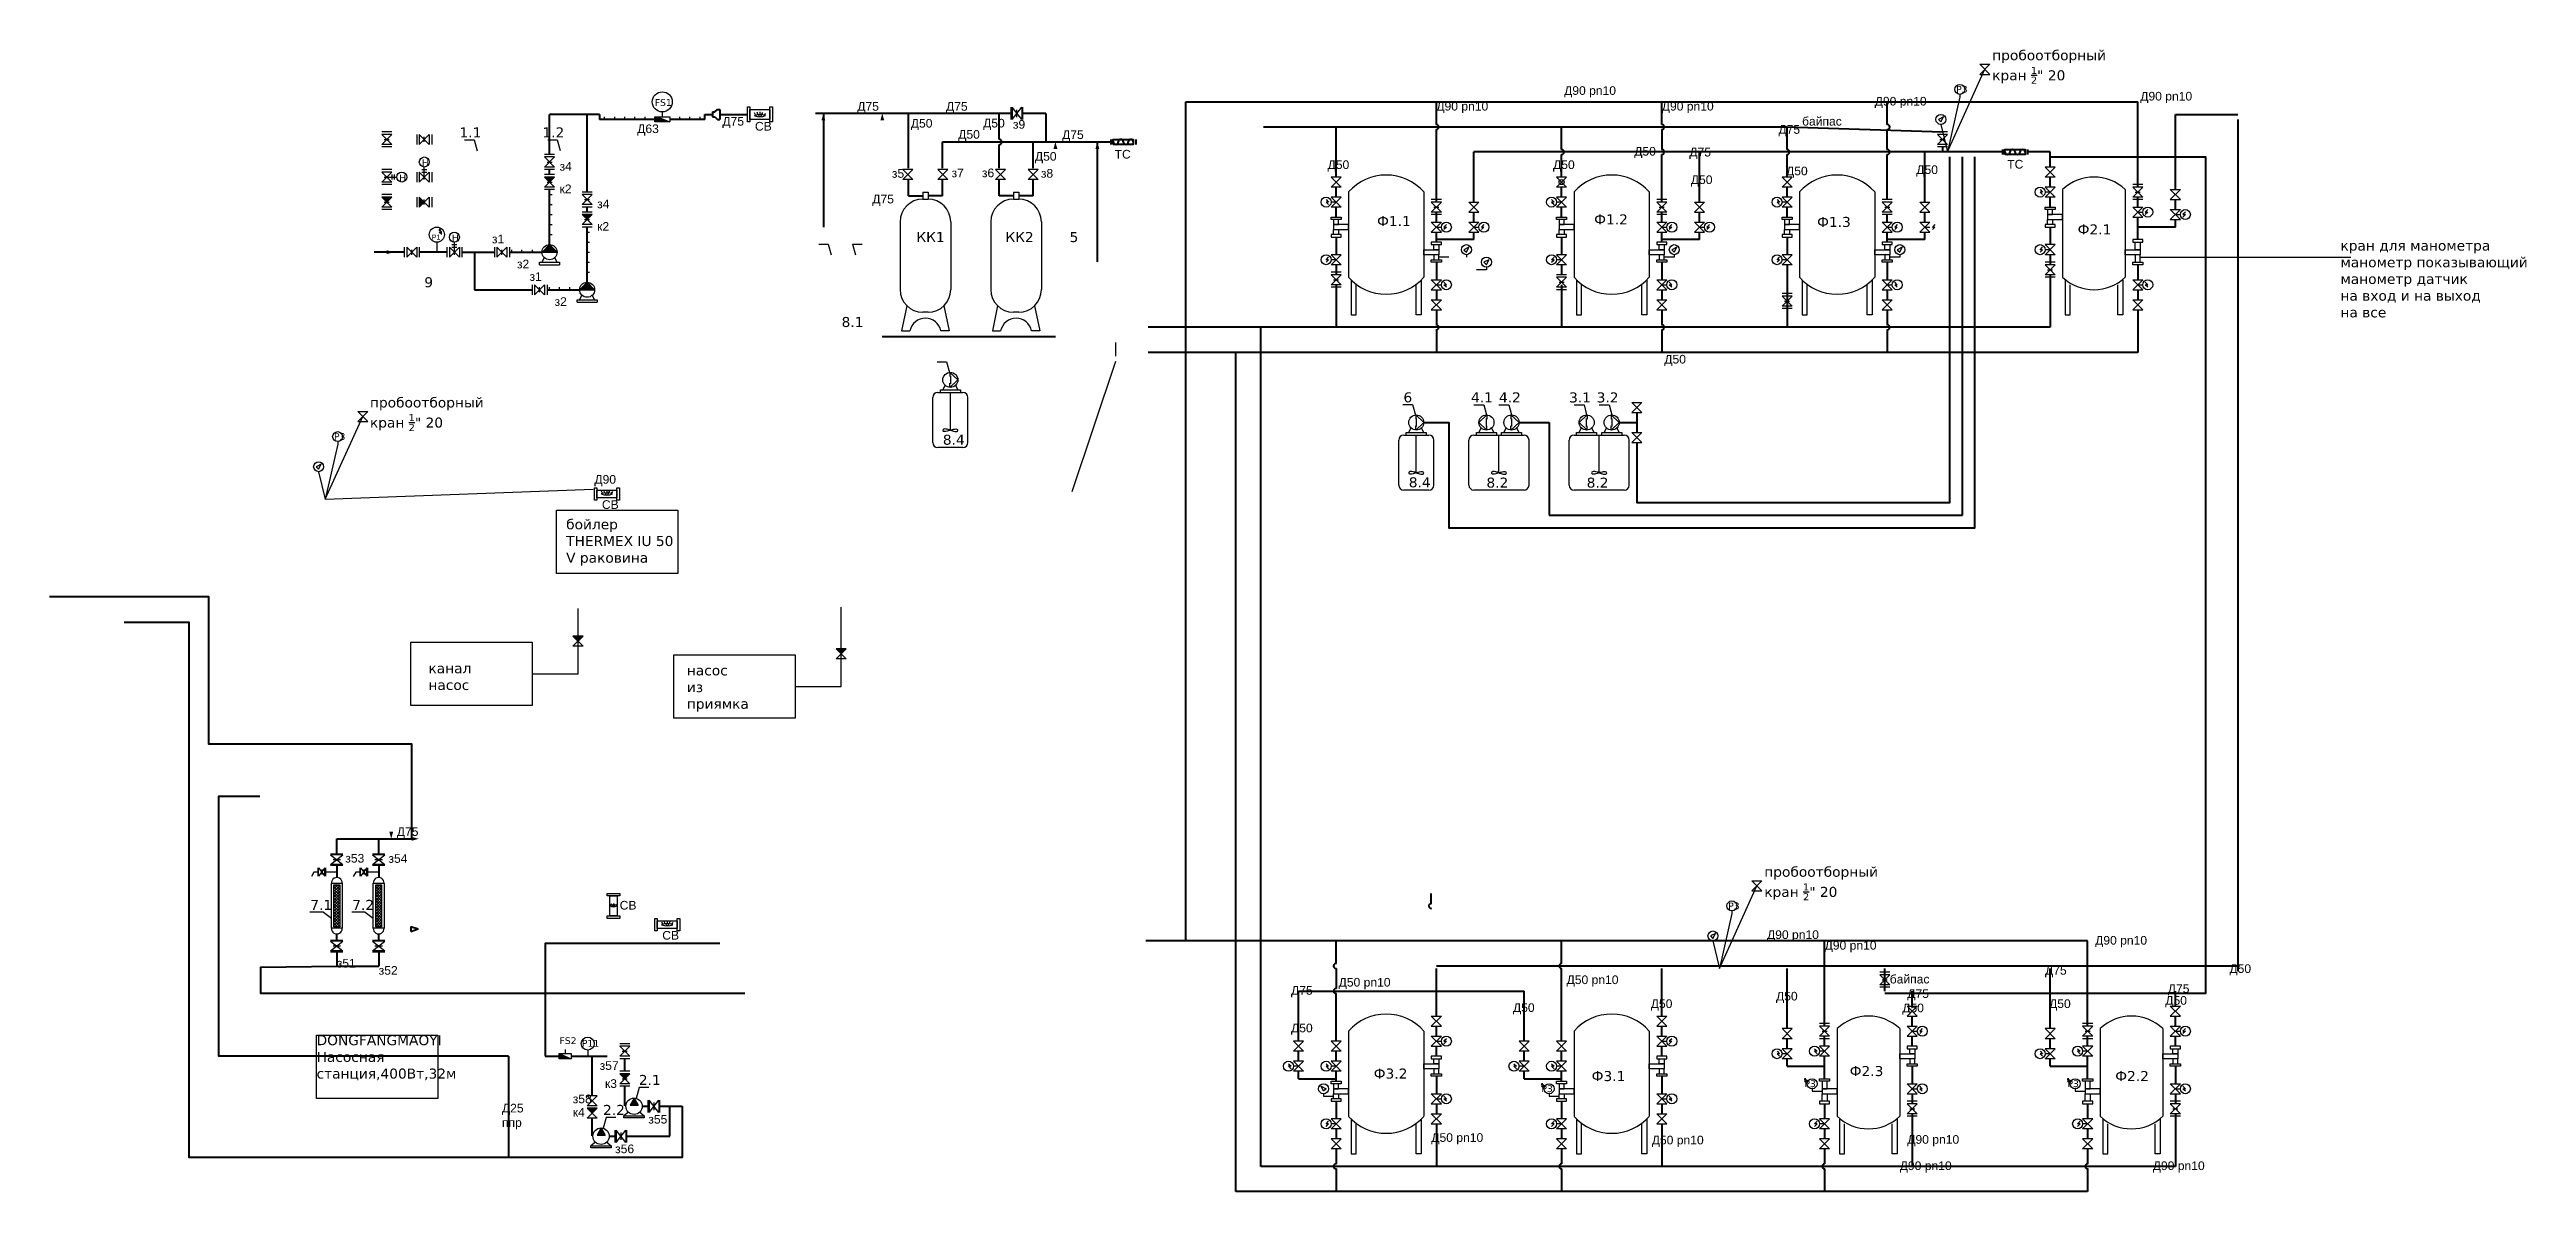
# Model space of a CAD drawing. Header units: millimetres. Extents: x 113402 to 208521, y -93000 to -12455.
# Drawn here: x 143070 to 192508, y -35250 to -12455 of the extents above; entities that cross this region are included whole.
import ezdxf

# ---------------------------------------------------------------- set-up
doc = ezdxf.new("R2010")
doc.units = ezdxf.units.MM
doc.layers.add('1', color=7, linetype='Continuous')
doc.layers.add('2', color=7, linetype='Continuous')
for name, color, linetype, lineweight, true_color in [('В1', 5, 'Continuous', 40, 0x0000ff), ('В20', 7, 'Continuous', 40, 0x0a7800), ('К10', 7, 'Continuous', 40, 0xffbe00), ('Р2', 7, 'Continuous', 40, 0x991b1e), ('Р3', 7, 'Continuous', 40, 0xd19cc7)]:
    doc.layers.add(name, color=color, linetype=linetype, lineweight=lineweight, true_color=true_color)
for name, color, linetype, lineweight in [('В10', 66, 'Continuous', 40), ('В30', 136, 'Continuous', 40), ('В40', 142, 'Continuous', 40), ('В60Н', 140, 'Continuous', 40), ('В90', 120, 'Continuous', 40), ('К20Н', 33, 'Continuous', 40), ('Р1', 202, 'Continuous', 40), ('Р4', 210, 'Continuous', 40)]:
    doc.layers.add(name, color=color, linetype=linetype, lineweight=lineweight)
doc.styles.get("Standard").update_dxf_attribs({"font": 'arial.ttf'})

msp = doc.modelspace()

# ---------------------------------------------------------------- texts
at = {"ltscale": 15, "char_height": 200, "width": 285.44, "attachment_point": 1}
for s, insert in [('{\\fVerdana|b0|i0|c204|p34;6}', (170094, -19298)), ('{\\fVerdana|b0|i0|c204|p34;8.4}', (160900, -20144)), ('{\\fVerdana|b0|i0|c204|p34;8.4}', (170200, -20994))]:
    msp.add_mtext(s, dxfattribs=dict(at, insert=insert))
at = {"layer": '1', "ltscale": 15, "char_height": 200, "attachment_point": 1}
for s, insert, width in [('\\A1;{\\fVerdana|b0|i0|c204|p34;пробоотборный кран \\H0.7x;\\S1/2;\\H1.42857x;" 20}', (181845, -12468), 1728.75), ('{\\fVerdana|b0|i0|c204|p34;1.1}', (151253, -14009), 285.44), ('{\\fVerdana|b0|i0|c204|p34;1.2}', (152907, -14009), 285.44), ('{\\fVerdana|b0|i0|c204|p34;Ф\\fVerdana|b0|i0|c0|p34;1.1}', (169567, -15780), 285.44), ('{\\fVerdana|b0|i0|c204|p34;Ф\\fVerdana|b0|i0|c0|p34;1.2}', (173900, -15746), 285.44), ('{\\fVerdana|b0|i0|c204|p34;Ф\\fVerdana|b0|i0|c0|p34;1.3}', (178350, -15796), 285.44), ('{\\fVerdana|b0|i0|c204|p34;КК1}', (160372, -16098), 285.44), ('{\\fVerdana|b0|i0|c204|p34;КК2}', (162149, -16098), 285.44), ('{\\fVerdana|b0|i0|c204|p34;5}', (163431, -16098), 285.44), ('{\\fVerdana|b0|i0|c204|p34;Ф\\fVerdana|b0|i0|c0|p34;2.1}', (183550, -15946), 285.44), ('\\A1;{\\fVerdana|b0|i0|c204|p34;кран для манометра\\Pманометр показывающий\\Pманометр датчик\\fVerdana|b0|i0|c0|p34;\\P\\fVerdana|b0|i0|c204|p34;на вход и на выход\\fVerdana|b0|i0|c0|p34;\\P\\fVerdana|b0|i0|c204|p34;на все}', (188795, -16268), 4679.74), ('{\\fVerdana|b0|i0|c204|p34;9}', (150550, -17000), 285.44), ('{\\fVerdana|b0|i0|c204|p34;8.1}', (158879, -17794), 285.44), ('\\A1;{\\fVerdana|b0|i0|c204|p34;пробоотборный кран \\H0.7x;\\S1/2;\\H1.42857x;" 20}', (149465, -19400), 1728.75), ('{\\fVerdana|b0|i0|c204|p34;4.1}', (171442, -19298), 285.44), ('{\\fVerdana|b0|i0|c204|p34;4.2}', (172000, -19298), 285.44), ('{\\fVerdana|b0|i0|c204|p34;3.1}', (173400, -19300), 285.44), ('{\\fVerdana|b0|i0|c204|p34;3.2}', (173950, -19300), 285.44), ('{\\fVerdana|b0|i0|c204|p34;8.2}', (171750, -21000), 285.44), ('{\\fVerdana|b0|i0|c204|p34;8.2}', (173750, -21000), 285.44), ('{\\fVerdana|b0|i0|c204|p34;бойлер\\fVerdana|b0|i0|c0|p34;\\PTHERMEX IU 50 V\\fVerdana|b0|i0|c204|p34; раковина}', (153381, -21832), 2330.68), ('{\\fVerdana|b0|i0|c204|p34;канал насос}', (150632, -24706), 285.44), ('{\\fVerdana|b0|i0|c204|p34;насос\\fVerdana|b0|i0|c0|p34;\\P\\fVerdana|b0|i0|c204|p34;из приямка}', (155790, -24748), 285.44), ('\\A1;{\\fVerdana|b0|i0|c204|p34;пробоотборный кран \\H0.7x;\\S1/2;\\H1.42857x;" 20}', (177295, -28768), 1728.75), ('{\\fVerdana|b0|i0|c204|p34;7.1}', (148275, -29429), 285.44), ('{\\fVerdana|b0|i0|c204|p34;7.2}', (149112, -29429), 285.44), ('{\\fVerdana|b0|i0|c204|p34;DONGFANGMAOYI Насосная станция,400Вт,32м}', (148400, -32130), 285.44), ('{\\fVerdana|b0|i0|c204|p34;2.1}', (154832, -32924), 285.44), ('{\\fVerdana|b0|i0|c204|p34;Ф\\fVerdana|b0|i0|c0|p34;3.2}', (169500, -32796), 285.44), ('{\\fVerdana|b0|i0|c204|p34;Ф\\fVerdana|b0|i0|c0|p34;3.1}', (173850, -32846), 285.44), ('{\\fVerdana|b0|i0|c204|p34;Ф\\fVerdana|b0|i0|c0|p34;2.3}', (179000, -32746), 285.44), ('{\\fVerdana|b0|i0|c204|p34;Ф\\fVerdana|b0|i0|c0|p34;2.2}', (184300, -32846), 285.44), ('{\\fVerdana|b0|i0|c204|p34;2.2}', (154117, -33522), 285.44)]:
    msp.add_mtext(s, dxfattribs=dict(at, insert=insert, width=width))
at = {"layer": '1', "attachment_point": 1}
for s, width, heights, insert, char_height in [('{\\fArial|b0|i0|c204|p34;Д}90 pn10', 1131.73, [0], (173300, -13187), 172.8), ('{\\fArial|b0|i0|c204|p34;Д}90 pn10', 1131.73, [0], (184800, -13300), 172.8), ('{\\fArial|b0|i0|c204|p34;Д}75', 11.42, [0], (156500, -13800), 172.8), ('Д75', 11.42, [0], (159192, -13504), 172.8), ('Д50', 11.42, [0], (160261, -13841), 172.8), ('Д75', 11.42, [0], (160963, -13504), 172.8), ('Д50', 11.42, [0], (161704, -13838), 172.8), ('{\\fArial|b0|i0|c204|p34;Д}90 pn10', 1131.73, [0], (170750, -13500), 172.8), ('{\\fArial|b0|i0|c204|p34;Д}90 pn10', 1131.73, [0], (175250, -13500), 172.8), ('{\\fArial|b0|i0|c204|p34;байпас}', 1131.73, [0], (178050, -13800), 172.8), ('{\\fArial|b0|i0|c204|p34;Д}90 pn10', 1131.73, [0], (179500, -13400), 172.8), ('Д63', 11.42, [0], (154800, -13950), 172.8), ('СВ', 11.42, [0], (157150, -13900), 172.8), ('Д50', 11.42, [0], (161207, -14062), 172.8), ('з9', 11.42, [0], (162299, -13862), 172.8), ('Д75', 11.42, [0], (163280, -14067), 172.8), ('Д75', 11.42, [0], (177578, -13964), 172.8), ('з4', 11.42, [0], (153250, -14700), 172.8), ('з6', 11.42, [0], (161680, -14831), 172.8), ('Д50', 11.42, [0], (162738, -14501), 172.8), ('ТС', 11.42, [0], (164329, -14458), 172.8), ('{\\fArial|b0|i0|c204|p34;Д}50', 11.42, [0], (168580, -14667), 172.8), ('{\\fArial|b0|i0|c204|p34;Д}50', 11.42, [0], (173080, -14667), 172.8), ('{\\fArial|b0|i0|c204|p34;Д}50', 11.42, [0], (174700, -14400), 172.8), ('Д75', 11.42, [0], (175800, -14417), 172.8), ('{\\fArial|b0|i0|c204|p34;Д}50', 11.42, [0], (177730, -14792), 172.8), ('{\\fArial|b0|i0|c204|p34;Д}50', 11.42, [0], (180330, -14767), 172.8), ('ТС', 11.42, [0], (182145, -14658), 172.8), ('к2', 11.42, [0], (153250, -15150), 172.8), ('з5', 11.42, [0], (159883, -14842), 172.8), ('з7', 11.42, [0], (161074, -14832), 172.8), ('з8', 11.42, [0], (162857, -14840), 172.8), ('{\\fArial|b0|i0|c204|p34;Д}50', 11.42, [0], (175830, -14967), 172.8), ('з4', 11.42, [0], (154000, -15450), 172.8), ('Д75', 11.42, [0], (159492, -15354), 172.8), ('P1', 261.22, [0], (150700, -16150), 100), ('з1', 11.42, [0], (151900, -16150), 172.8), ('к2', 11.42, [0], (154000, -15900), 172.8), ('з2', 11.42, [0], (152400, -16650), 172.8), ('з1', 11.42, [0], (152650, -16900), 172.8), ('з2', 11.42, [0], (153150, -17400), 172.8), ('Д50', 11.42, [0], (175300, -18550), 172.8), ('Д90', 11.42, [0], (153945, -20949), 172.8), ('СВ', 11.42, [0], (154095, -21452), 172.8), ('Д75', 11.42, [0], (150002, -27980), 172.8), ('з53', 11.42, [0], (148973, -28512), 172.8), ('з54', 11.42, [0], (149835, -28517), 172.8), ('СВ', 11.42, [0], (154450, -29450), 172.8), ('СВ', 11.42, [0], (155300, -30050), 172.8), ('{\\fArial|b0|i0|c204|p34;Д}90 pn10', 1131.73, [0], (177350, -30037), 172.8), ('{\\fArial|b0|i0|c204|p34;Д}90 pn10', 1131.73, [0], (183900, -30150), 172.8), ('з51', 11.42, [0], (148803, -30607), 172.8), ('{\\fArial|b0|i0|c204|p34;Д}90 pn10', 1131.73, [0], (178500, -30250), 172.8), ('з52', 11.42, [0], (149640, -30750), 172.8), ('{\\fArial|b0|i0|c204|p34;Д}50 pn10', 1131.73, [0], (168800, -30987), 172.8), ('{\\fArial|b0|i0|c204|p34;Д}50 pn10', 1131.73, [0], (173350, -30937), 172.8), ('{\\fArial|b0|i0|c204|p34;байпас}', 1131.73, [0], (179800, -30925), 172.8), ('Д75', 11.42, [0], (182900, -30750), 172.8), ('Д75', 11.42, [0], (185350, -31114), 172.8), ('{\\fArial|b0|i0|c204|p34;Д}50', 11.42, [0], (186580, -30715), 172.8), ('Д75', 11.42, [0], (167850, -31150), 172.8), ('{\\fArial|b0|i0|c204|p34;Д}50', 11.42, [0], (172280, -31494), 172.8), ('{\\fArial|b0|i0|c204|p34;Д}50', 11.42, [0], (175030, -31415), 172.8), ('{\\fArial|b0|i0|c204|p34;Д}50', 11.42, [0], (177530, -31265), 172.8), ('{\\fArial|b0|i0|c204|p34;Д}50', 11.42, [0], (180050, -31500), 172.8), ('Д75', 11.42, [0], (180150, -31214), 172.8), ('{\\fArial|b0|i0|c204|p34;Д}50', 11.42, [0], (182980, -31415), 172.8), ('{\\fArial|b0|i0|c204|p34;Д}50', 11.42, [0], (185300, -31350), 172.8), ('{\\fArial|b0|i0|c204|p34;Д}50', 11.42, [0], (167850, -31900), 172.8), ('з57', 11.42, [0], (154050, -32650), 172.8), ('к3', 11.42, [0], (154156, -33010), 172.8), ('{\\fArial|b0|i0|c204|p34;Д}25 {\\fArial|b0|i0|c204|p34;ппр}', 11.42, [0], (152100, -33500), 172.8), ('з58', 172.8, [0], (153513, -33316), 172.8), ('к4', 11.42, [173], (153513, -33582), 172.8), ('з55', 172.8, [0], (155022, -33722), 172.8), ('{\\fArial|b0|i0|c204|p34;Д}50 pn10', 1131.73, [0], (170650, -34087), 172.8), ('з56', 11.42, [0], (154359, -34313), 172.8), ('{\\fArial|b0|i0|c204|p34;Д}50 pn10', 1131.73, [0], (175050, -34137), 172.8), ('{\\fArial|b0|i0|c204|p34;Д}90 pn10', 1131.73, [0], (180150, -34125), 172.8), ('{\\fArial|b0|i0|c204|p34;Д}90 pn10', 1131.73, [0], (180000, -34650), 172.8), ('{\\fArial|b0|i0|c204|p34;Д}90 pn10', 1131.73, [0], (185050, -34650), 172.8)]:
    msp.add_mtext_dynamic_manual_height_columns(s, width=width, gutter_width=11.2, heights=heights, dxfattribs=dict(at, insert=insert, char_height=char_height))
at = {"layer": '2', "ltscale": 15, "char_height": 134.4, "width": 274.02}
for s, insert, attachment_point in [('{\\fVerdana|b0|i0|c204|p34;Р3}', (181126, -13182), 1), ('{\\fVerdana|b0|i0|c204|p34;FS1}', (155150, -13445), 1), ('{\\fVerdana|b0|i0|c204|p34;Н}', (150500, -14650), 1), ('{\\fVerdana|b0|i0|c204|p34;Н}', (150050, -14950), 1), ('{\\fVerdana|b0|i0|c204|p34;Н}', (151100, -16150), 1), ('{\\fVerdana|b0|i0|c204|p34;Р3}', (148747, -20113), 1), ('{\\fVerdana|b0|i0|c204|p34;Р3}', (176576, -29482), 1), ('{\\fVerdana|b0|i0|c204|p34;FS\\fVerdana|b0|i0|c0|p34;2}', (153249, -32172), 1), ('{\\fVerdana|b0|i0|c204|p34;Р11}', (153695, -32224), 1), ('{\\fVerdana|b0|i0|c204|p34;Р3}', (178324, -33032), 3), ('{\\fVerdana|b0|i0|c204|p34;Р3}', (183574, -33032), 3), ('{\\fVerdana|b0|i0|c204|p34;Р3}', (173074, -33132), 3)]:
    msp.add_mtext(s, dxfattribs=dict(at, insert=insert, attachment_point=attachment_point))

# ---------------------------------------------------------------- hatches: boundary and pattern name
h = msp.add_hatch(color=256)
h.dxf.hatch_style = 1
h.paths.add_polyline_path([(153150, -15000), (152950, -15000), (153050, -15100)])
h = msp.add_hatch(color=256)
h.dxf.hatch_style = 1
h.paths.add_polyline_path([(149900, -15400), (149700, -15400), (149800, -15500)])
h = msp.add_hatch(color=256)
h.dxf.hatch_style = 1
h.paths.add_polyline_path([(150450, -15400), (150450, -15600), (150550, -15500)])
h = msp.add_hatch(color=256)
h.dxf.hatch_style = 1
h.paths.add_polyline_path([(153900, -15750), (153700, -15750), (153800, -15850)])
h = msp.add_hatch(color=256)
h.dxf.hatch_style = 1
h.paths.add_polyline_path([(153200, -16500), (153050, -16350), (152900, -16500)])
h = msp.add_hatch(color=256)
h.dxf.hatch_style = 1
h.paths.add_polyline_path([(153950, -17250), (153800, -17100), (153650, -17250)])
h = msp.add_hatch(color=256)
h.dxf.hatch_style = 1
h.paths.add_polyline_path([(153718, -24167), (153518, -24167), (153618, -24267)])
h = msp.add_hatch(color=256)
h.dxf.hatch_style = 1
h.paths.add_polyline_path([(158968, -24417), (158768, -24417), (158868, -24517)])
h = msp.add_hatch(color=256)
h.dxf.hatch_style = 1
h.paths.add_polyline_path([(154650, -32900), (154450, -32900), (154550, -33000)])
h = msp.add_hatch(color=256)
h.dxf.hatch_style = 1
h.paths.add_polyline_path([(154000, -33588), (153800, -33588), (153900, -33688)])
at = {"layer": '1'}
h = msp.add_hatch(dxfattribs=at)
h.set_pattern_fill('ANSI37', color=256, scale=12.5, angle=-90, style=0)
h.set_pattern_definition([(315, (124351.7, -18128.73), (28.0633, 28.0633), []), (45, (124351.7, -18128.73), (-28.0633, 28.0633), [])])
h.paths.add_polyline_path([(148744, -29966), (148862, -29966), (148862, -29126), (148744, -29126)])
h = msp.add_hatch(dxfattribs=at)
h.set_pattern_fill('ANSI37', color=256, scale=12.5, angle=-90, style=0)
h.set_pattern_definition([(315, (125188.28, -18128.73), (28.0633, 28.0633), []), (45, (125188.28, -18128.73), (-28.0633, 28.0633), [])])
h.paths.add_polyline_path([(149581, -29966), (149699, -29966), (149699, -29126), (149581, -29126)])
at = {"layer": '1', "ltscale": 0.3}
h = msp.add_hatch(color=256, dxfattribs=at)
h.dxf.hatch_style = 1
h.paths.add_polyline_path([(154738, -33385), (154658, -33526), (154817, -33526)])
h = msp.add_hatch(color=256, dxfattribs=at)
h.dxf.hatch_style = 1
h.paths.add_polyline_path([(154079, -33983), (153998, -34124), (154158, -34124)])
at = {"layer": '2', "ltscale": 0.5}
for points in [[(155150, -13800), (155150, -13900), (155450, -13900)], [(153243, -32495), (153243, -32605), (153479, -32605)]]:
    msp.add_hatch(color=256, dxfattribs=at).paths.add_polyline_path(points)

# ---------------------------------------------------------------- linework, layer by layer
for p, q in [((181600, -12750), (181800, -12750)), ((181800, -12750), (181600, -12950)), ((181600, -12750), (181800, -12950)), ((181600, -12950), (181800, -12950)), ((154150, -13850), (154150, -13800)), ((154350, -13850), (154350, -13800)), ((154550, -13850), (154550, -13800)), ((154750, -13850), (154750, -13800)), ((154950, -13800), (154950, -13850)), ((155650, -13850), (155650, -13800)), ((155850, -13850), (155850, -13800)), ((156050, -13800), (156050, -13850)), ((180871, -13800), (180771, -13850)), ((180821, -13900), (180871, -13800)), ((180821, -13900), (180871, -13800)), ((180871, -13800), (180871, -13800)), ((181200, -13400), (180950, -14500)), ((181200, -13350), (181200, -13400)), ((149900, -14100), (149700, -14100)), ((149900, -14150), (149700, -14150)), ((149700, -14150), (149900, -14350)), ((149900, -14150), (149700, -14350)), ((149750, -14250), (149850, -14250)), ((150400, -14150), (150400, -14350)), ((150450, -14150), (150450, -14350)), ((150450, -14350), (150650, -14150)), ((150450, -14150), (150650, -14350)), ((150550, -14300), (150550, -14200)), ((150650, -14150), (150650, -14350)), ((150700, -14150), (150700, -14350)), ((180950, -14100), (180750, -14100)), ((180950, -14150), (180750, -14150)), ((180750, -14150), (180950, -14350)), ((180950, -14150), (180750, -14350)), ((180771, -13850), (180821, -13900)), ((180800, -14250), (180900, -14250)), ((180821, -13950), (180950, -14500)), ((149900, -14350), (149700, -14350)), ((149900, -14400), (149700, -14400)), ((150550, -15050), (150550, -14800)), ((153150, -14550), (152950, -14550)), ((153150, -14600), (152950, -14600)), ((152950, -14600), (153150, -14800)), ((153150, -14600), (152950, -14800)), ((153150, -14800), (152950, -14800)), ((153000, -14700), (153100, -14700)), ((180950, -14350), (180750, -14350)), ((180950, -14400), (180750, -14400)), ((183100, -14800), (182900, -14800)), ((182900, -14800), (183100, -15000)), ((183100, -14800), (182900, -15000)), ((149900, -14850), (149700, -14850)), ((149900, -14900), (149700, -14900)), ((149700, -14900), (149900, -15100)), ((149900, -14900), (149700, -15100)), ((149900, -15100), (149700, -15100)), ((149900, -15150), (149700, -15150)), ((149750, -15000), (150000, -15000)), ((149900, -14950), (149900, -15050)), ((149950, -14950), (149950, -15050)), ((150400, -14900), (150400, -15100)), ((150450, -14900), (150450, -15100)), ((150450, -15100), (150650, -14900)), ((150450, -14900), (150650, -15100)), ((150500, -14850), (150600, -14850)), ((150500, -14900), (150600, -14900)), ((150650, -14900), (150650, -15100)), ((150700, -14900), (150700, -15100)), ((153150, -14850), (152950, -14850)), ((153150, -14950), (152950, -14950)), ((153150, -15000), (152950, -15000)), ((152950, -15000), (153150, -15200)), ((153150, -15000), (152950, -15200)), ((153150, -15200), (152950, -15200)), ((153150, -15250), (152950, -15250)), ((153000, -15100), (153100, -15100)), ((153900, -15300), (153700, -15300)), ((160300, -14850), (160100, -14850)), ((160100, -14850), (160300, -15050)), ((160300, -14850), (160100, -15050)), ((160300, -15050), (160100, -15050)), ((161000, -14850), (160800, -14850)), ((160800, -14850), (161000, -15050)), ((161000, -14850), (160800, -15050)), ((161000, -15050), (160800, -15050)), ((162150, -14850), (161950, -14850)), ((161950, -14850), (162150, -15050)), ((162150, -14850), (161950, -15050)), ((162150, -15050), (161950, -15050)), ((162800, -14850), (162600, -14850)), ((162600, -14850), (162800, -15050)), ((162800, -14850), (162600, -15050)), ((162800, -15050), (162600, -15050)), ((168850, -15000), (168650, -15000)), ((168650, -15000), (168850, -15200)), ((168850, -15000), (168650, -15200)), ((168850, -15200), (168650, -15200)), ((173350, -15000), (173150, -15000)), ((173150, -15000), (173350, -15200)), ((173350, -15000), (173150, -15200)), ((173350, -15200), (173150, -15200)), ((177850, -15000), (177650, -15000)), ((177650, -15000), (177850, -15200)), ((177850, -15000), (177650, -15200)), ((177850, -15200), (177650, -15200)), ((182800, -15250), (182850, -15300)), ((182850, -15300), (182800, -15300)), ((182800, -15300), (182850, -15350)), ((183100, -15000), (182900, -15000)), ((183100, -15200), (182900, -15200)), ((182900, -15200), (183100, -15400)), ((183100, -15200), (182900, -15400)), ((183000, -15300), (182900, -15300)), ((184850, -15150), (184650, -15150)), ((184850, -15200), (184650, -15200)), ((184650, -15200), (184850, -15400)), ((184850, -15200), (184650, -15400)), ((184700, -15300), (184800, -15300)), ((185400, -15250), (185600, -15250)), ((185600, -15250), (185400, -15450)), ((185400, -15250), (185600, -15450)), ((149900, -15350), (149700, -15350)), ((149900, -15400), (149700, -15400)), ((149700, -15400), (149900, -15600)), ((149900, -15400), (149700, -15600)), ((149900, -15600), (149700, -15600)), ((149900, -15650), (149700, -15650)), ((149750, -15500), (149850, -15500)), ((150400, -15400), (150400, -15600)), ((150450, -15400), (150450, -15600)), ((150450, -15600), (150650, -15400)), ((150450, -15400), (150650, -15600)), ((150550, -15550), (150550, -15450)), ((150650, -15400), (150650, -15600)), ((150700, -15400), (150700, -15600)), ((153050, -15350), (153100, -15350)), ((153050, -15550), (153100, -15550)), ((153050, -15750), (153100, -15750)), ((153900, -15350), (153700, -15350)), ((153700, -15350), (153900, -15550)), ((153900, -15350), (153700, -15550)), ((153900, -15550), (153700, -15550)), ((153900, -15600), (153700, -15600)), ((153900, -15700), (153700, -15700)), ((153900, -15750), (153700, -15750)), ((153700, -15750), (153900, -15950)), ((153900, -15750), (153700, -15950)), ((153750, -15450), (153850, -15450)), ((168550, -15450), (168600, -15500)), ((168600, -15500), (168550, -15500)), ((168550, -15500), (168600, -15550)), ((168850, -15400), (168650, -15400)), ((168650, -15400), (168850, -15600)), ((168850, -15400), (168650, -15600)), ((168750, -15500), (168650, -15500)), ((168850, -15600), (168650, -15600)), ((170850, -15450), (170650, -15450)), ((170850, -15500), (170650, -15500)), ((170650, -15500), (170850, -15700)), ((170850, -15500), (170650, -15700)), ((170850, -15700), (170650, -15700)), ((170850, -15750), (170650, -15750)), ((170700, -15600), (170800, -15600)), ((171400, -15500), (171600, -15500)), ((171600, -15500), (171400, -15700)), ((171400, -15500), (171600, -15700)), ((171400, -15700), (171600, -15700)), ((173050, -15450), (173100, -15500)), ((173100, -15500), (173050, -15500)), ((173050, -15500), (173100, -15550)), ((173350, -15400), (173150, -15400)), ((173150, -15400), (173350, -15600)), ((173350, -15400), (173150, -15600)), ((173250, -15500), (173150, -15500)), ((173350, -15600), (173150, -15600)), ((175350, -15450), (175150, -15450)), ((175350, -15500), (175150, -15500)), ((175150, -15500), (175350, -15700)), ((175350, -15500), (175150, -15700)), ((175350, -15700), (175150, -15700)), ((175350, -15750), (175150, -15750)), ((175200, -15600), (175300, -15600)), ((175900, -15500), (176100, -15500)), ((176100, -15500), (175900, -15700)), ((175900, -15500), (176100, -15700)), ((175900, -15700), (176100, -15700)), ((177550, -15450), (177600, -15500)), ((177600, -15500), (177550, -15500)), ((177550, -15500), (177600, -15550)), ((177850, -15400), (177650, -15400)), ((177650, -15400), (177850, -15600)), ((177850, -15400), (177650, -15600)), ((177750, -15500), (177650, -15500)), ((177850, -15600), (177650, -15600)), ((179850, -15450), (179650, -15450)), ((179850, -15500), (179650, -15500)), ((179650, -15500), (179850, -15700)), ((179850, -15500), (179650, -15700)), ((179850, -15700), (179650, -15700)), ((179850, -15750), (179650, -15750)), ((179700, -15600), (179800, -15600)), ((180400, -15500), (180600, -15500)), ((180600, -15500), (180400, -15700)), ((180400, -15500), (180600, -15700)), ((180400, -15700), (180600, -15700)), ((183100, -15400), (182900, -15400)), ((184850, -15400), (184650, -15400)), ((184850, -15450), (184650, -15450)), ((184650, -15600), (184850, -15600)), ((184850, -15600), (184650, -15800)), ((184650, -15600), (184850, -15800)), ((184650, -15800), (184850, -15800)), ((184750, -15700), (184850, -15700)), ((184950, -15650), (184900, -15700)), ((184900, -15700), (184950, -15700)), ((184950, -15700), (184900, -15750)), ((185400, -15450), (185600, -15450)), ((185400, -15650), (185600, -15650)), ((185600, -15650), (185400, -15850)), ((185400, -15650), (185600, -15850)), ((185500, -15750), (185600, -15750)), ((185700, -15700), (185650, -15750)), ((185650, -15750), (185700, -15750)), ((185700, -15750), (185650, -15800)), ((150800, -16300), (150800, -16500)), ((150900, -16100), (150850, -16050)), ((150900, -16150), (150850, -16100)), ((150850, -16100), (150900, -16100)), ((151150, -16550), (151150, -16300)), ((153050, -15950), (153100, -15950)), ((153050, -16150), (153100, -16150)), ((153900, -15950), (153700, -15950)), ((153900, -16000), (153700, -16000)), ((153750, -15850), (153850, -15850)), ((153800, -16100), (153850, -16100)), ((153800, -16300), (153850, -16300)), ((170650, -15900), (170850, -15900)), ((170850, -15900), (170650, -16100)), ((170650, -15900), (170850, -16100)), ((170650, -16100), (170850, -16100)), ((170750, -16000), (170850, -16000)), ((170950, -15950), (170900, -16000)), ((170900, -16000), (170950, -16000)), ((170950, -16000), (170900, -16050)), ((171400, -15900), (171600, -15900)), ((171600, -15900), (171400, -16100)), ((171400, -15900), (171600, -16100)), ((171400, -16100), (171600, -16100)), ((171500, -16000), (171600, -16000)), ((171700, -15950), (171650, -16000)), ((171650, -16000), (171700, -16000)), ((171700, -16000), (171650, -16050)), ((175150, -15900), (175350, -15900)), ((175350, -15900), (175150, -16100)), ((175150, -15900), (175350, -16100)), ((175150, -16100), (175350, -16100)), ((175250, -16000), (175350, -16000)), ((175450, -15950), (175400, -16000)), ((175400, -16000), (175450, -16000)), ((175450, -16000), (175400, -16050)), ((175900, -15900), (176100, -15900)), ((176100, -15900), (175900, -16100)), ((175900, -15900), (176100, -16100)), ((175900, -16100), (176100, -16100)), ((176000, -16000), (176100, -16000)), ((176200, -15950), (176150, -16000)), ((176150, -16000), (176200, -16000)), ((176200, -16000), (176150, -16050)), ((179650, -15900), (179850, -15900)), ((179850, -15900), (179650, -16100)), ((179650, -15900), (179850, -16100)), ((179650, -16100), (179850, -16100)), ((179750, -16000), (179850, -16000)), ((179950, -15950), (179900, -16000)), ((179900, -16000), (179950, -16000)), ((179950, -16000), (179900, -16050)), ((180400, -15900), (180600, -15900)), ((180600, -15900), (180400, -16100)), ((180400, -15900), (180600, -16100)), ((180400, -16100), (180600, -16100)), ((180500, -16000), (180600, -16000)), ((180700, -15950), (180650, -16000)), ((180650, -16000), (180700, -16000)), ((180700, -16000), (180650, -16050)), ((185400, -15850), (185600, -15850)), ((150150, -16400), (150150, -16600)), ((150200, -16400), (150200, -16600)), ((150200, -16600), (150400, -16400)), ((150200, -16400), (150400, -16600)), ((150300, -16550), (150300, -16450)), ((150400, -16400), (150400, -16600)), ((150450, -16400), (150450, -16600)), ((151000, -16400), (151000, -16600)), ((151050, -16400), (151050, -16600)), ((151050, -16600), (151250, -16400)), ((151050, -16400), (151250, -16600)), ((151100, -16350), (151200, -16350)), ((151100, -16400), (151200, -16400)), ((151250, -16400), (151250, -16600)), ((151300, -16400), (151300, -16600)), ((151950, -16400), (151950, -16600)), ((152000, -16400), (152000, -16600)), ((152000, -16600), (152200, -16400)), ((152000, -16400), (152200, -16600)), ((152100, -16550), (152100, -16450)), ((152200, -16400), (152200, -16600)), ((152250, -16400), (152250, -16600)), ((152300, -16500), (152300, -16450)), ((152500, -16500), (152500, -16450)), ((152700, -16450), (152700, -16500)), ((152850, -16750), (152850, -16700)), ((152850, -16700), (153250, -16700)), ((152850, -16750), (153250, -16750)), ((152900, -16500), (153200, -16500)), ((152900, -16700), (152950, -16600)), ((153200, -16700), (153150, -16600)), ((153250, -16700), (153250, -16750)), ((153800, -16500), (153850, -16500)), ((153800, -16700), (153850, -16700)), ((168550, -16650), (168600, -16600)), ((168550, -16700), (168600, -16650)), ((168600, -16650), (168550, -16650)), ((168850, -16550), (168650, -16550)), ((168650, -16750), (168850, -16550)), ((168850, -16750), (168650, -16550)), ((168750, -16650), (168650, -16650)), ((168850, -16750), (168650, -16750)), ((171000, -16600), (170800, -16600)), ((171400, -16400), (171300, -16450)), ((171300, -16450), (171350, -16500)), ((171350, -16500), (171400, -16400)), ((171350, -16500), (171400, -16400)), ((171350, -16550), (171350, -16600)), ((171800, -16650), (171700, -16700)), ((171700, -16700), (171750, -16750)), ((171750, -16750), (171800, -16650)), ((171750, -16750), (171800, -16650)), ((171750, -16800), (171750, -16850)), ((173050, -16650), (173100, -16600)), ((173050, -16700), (173100, -16650)), ((173100, -16650), (173050, -16650)), ((173350, -16550), (173150, -16550)), ((173150, -16750), (173350, -16550)), ((173350, -16750), (173150, -16550)), ((173250, -16650), (173150, -16650)), ((173350, -16750), (173150, -16750)), ((175500, -16600), (175300, -16600)), ((175550, -16400), (175450, -16450)), ((175450, -16450), (175500, -16500)), ((175500, -16500), (175550, -16400)), ((175500, -16500), (175550, -16400)), ((175500, -16550), (175500, -16600)), ((177550, -16650), (177600, -16600)), ((177550, -16700), (177600, -16650)), ((177600, -16650), (177550, -16650)), ((177850, -16550), (177650, -16550)), ((177650, -16750), (177850, -16550)), ((177850, -16750), (177650, -16550)), ((177750, -16650), (177650, -16650)), ((177850, -16750), (177650, -16750)), ((180000, -16600), (179800, -16600)), ((180050, -16400), (179950, -16450)), ((179950, -16450), (180000, -16500)), ((180000, -16500), (180050, -16400)), ((180000, -16500), (180050, -16400)), ((180000, -16550), (180000, -16600)), ((182800, -16450), (182850, -16400)), ((182800, -16500), (182850, -16450)), ((182850, -16450), (182800, -16450)), ((183100, -16350), (182900, -16350)), ((182900, -16550), (183100, -16350)), ((183100, -16550), (182900, -16350)), ((183000, -16450), (182900, -16450)), ((183100, -16550), (182900, -16550)), ((183100, -16700), (182900, -16700)), ((183100, -16750), (182900, -16750)), ((182900, -16750), (183100, -16950)), ((183100, -16750), (182900, -16950)), ((184800, -16600), (189000, -16600)), ((152700, -17150), (152700, -17350)), ((152750, -17150), (152750, -17350)), ((152750, -17350), (152950, -17150)), ((152750, -17150), (152950, -17350)), ((152850, -17300), (152850, -17200)), ((152950, -17150), (152950, -17350)), ((153000, -17150), (153000, -17350)), ((153050, -17250), (153050, -17200)), ((153250, -17250), (153250, -17200)), ((153450, -17200), (153450, -17250)), ((153650, -17250), (153950, -17250)), ((153800, -16900), (153850, -16900)), ((168850, -16900), (168650, -16900)), ((168850, -16950), (168650, -16950)), ((168650, -16950), (168850, -17150)), ((168850, -16950), (168650, -17150)), ((168850, -17150), (168650, -17150)), ((168850, -17200), (168650, -17200)), ((168700, -17050), (168800, -17050)), ((170650, -17050), (170850, -17050)), ((170850, -17250), (170650, -17050)), ((170650, -17250), (170850, -17050)), ((170650, -17250), (170850, -17250)), ((170750, -17150), (170850, -17150)), ((170950, -17150), (170900, -17100)), ((170950, -17200), (170900, -17150)), ((170900, -17150), (170950, -17150)), ((171750, -16850), (171550, -16850)), ((173350, -16950), (173150, -16950)), ((173350, -17000), (173150, -17000)), ((173150, -17000), (173350, -17200)), ((173350, -17000), (173150, -17200)), ((173350, -17200), (173150, -17200)), ((173350, -17250), (173150, -17250)), ((173200, -17100), (173300, -17100)), ((175150, -17050), (175350, -17050)), ((175350, -17250), (175150, -17050)), ((175150, -17250), (175350, -17050)), ((175150, -17250), (175350, -17250)), ((175250, -17150), (175350, -17150)), ((175450, -17150), (175400, -17100)), ((175450, -17200), (175400, -17150)), ((175400, -17150), (175450, -17150)), ((179650, -17050), (179850, -17050)), ((179850, -17250), (179650, -17050)), ((179650, -17250), (179850, -17050)), ((179650, -17250), (179850, -17250)), ((179750, -17150), (179850, -17150)), ((179950, -17150), (179900, -17100)), ((179950, -17200), (179900, -17150)), ((179900, -17150), (179950, -17150)), ((183100, -16950), (182900, -16950)), ((183100, -17000), (182900, -17000)), ((182950, -16850), (183050, -16850)), ((184650, -17050), (184850, -17050)), ((184850, -17250), (184650, -17050)), ((184650, -17250), (184850, -17050)), ((184650, -17250), (184850, -17250)), ((184750, -17150), (184850, -17150)), ((184950, -17150), (184900, -17100)), ((184950, -17200), (184900, -17150)), ((184900, -17150), (184950, -17150)), ((153600, -17500), (153600, -17450)), ((153600, -17450), (154000, -17450)), ((153600, -17500), (154000, -17500)), ((153650, -17450), (153700, -17350)), ((153950, -17450), (153900, -17350)), ((154000, -17450), (154000, -17500)), ((170650, -17450), (170850, -17450)), ((170850, -17650), (170650, -17450)), ((170650, -17650), (170850, -17450)), ((170650, -17650), (170850, -17650)), ((175150, -17450), (175350, -17450)), ((175350, -17650), (175150, -17450)), ((175150, -17650), (175350, -17450)), ((175150, -17650), (175350, -17650)), ((177850, -17325), (177650, -17325)), ((177850, -17375), (177650, -17375)), ((177650, -17375), (177850, -17575)), ((177850, -17375), (177650, -17575)), ((177850, -17575), (177650, -17575)), ((177850, -17625), (177650, -17625)), ((177700, -17475), (177800, -17475)), ((179650, -17450), (179850, -17450)), ((179850, -17650), (179650, -17450)), ((179650, -17650), (179850, -17450)), ((179650, -17650), (179850, -17650)), ((184650, -17450), (184850, -17450)), ((184850, -17650), (184650, -17450)), ((184650, -17650), (184850, -17450)), ((184650, -17650), (184850, -17650)), ((163480, -21279), (164356, -18678)), ((164356, -18578), (164356, -18300)), ((160850, -19300), (160850, -19250)), ((160850, -19250), (161250, -19250)), ((160900, -19250), (160950, -19150)), ((161200, -19250), (161150, -19150)), ((161250, -19250), (161250, -19300)), ((149221, -19682), (149421, -19682)), ((149421, -19682), (149221, -19882)), ((149221, -19682), (149421, -19882)), ((160700, -20300), (160700, -19400)), ((160800, -19300), (161300, -19300)), ((161050, -20050), (161050, -19300)), ((161400, -20300), (161400, -19400)), ((174650, -19500), (174850, -19500)), ((174850, -19500), (174650, -19700)), ((174650, -19500), (174850, -19700)), ((174650, -19700), (174850, -19700)), ((149221, -19882), (149421, -19882)), ((170000, -21150), (170000, -20250)), ((170100, -20150), (170600, -20150)), ((170150, -20150), (170150, -20100)), ((170150, -20100), (170550, -20100)), ((170200, -20100), (170250, -20000)), ((170350, -20900), (170350, -20150)), ((170500, -20100), (170450, -20000)), ((170550, -20100), (170550, -20150)), ((170700, -21150), (170700, -20250)), ((171400, -21150), (171400, -20250)), ((171500, -20150), (172500, -20150)), ((171550, -20150), (171550, -20100)), ((171550, -20100), (171950, -20100)), ((171600, -20100), (171650, -20000)), ((171900, -20100), (171850, -20000)), ((171950, -20100), (171950, -20150)), ((172000, -20900), (172000, -20150)), ((172050, -20150), (172050, -20100)), ((172050, -20100), (172450, -20100)), ((172100, -20100), (172150, -20000)), ((172400, -20100), (172350, -20000)), ((172450, -20100), (172450, -20150)), ((172600, -21150), (172600, -20250)), ((173400, -21150), (173400, -20250)), ((173500, -20150), (174500, -20150)), ((173550, -20150), (173550, -20100)), ((173550, -20100), (173950, -20100)), ((173600, -20100), (173650, -20000)), ((173900, -20100), (173850, -20000)), ((173950, -20100), (173950, -20150)), ((174000, -20900), (174000, -20150)), ((174050, -20150), (174050, -20100)), ((174050, -20100), (174450, -20100)), ((174100, -20100), (174150, -20000)), ((174400, -20100), (174350, -20000)), ((174450, -20100), (174450, -20150)), ((174600, -21150), (174600, -20250)), ((174650, -20100), (174850, -20100)), ((174850, -20100), (174650, -20300)), ((174650, -20100), (174850, -20300)), ((148491, -20732), (148391, -20782)), ((148441, -20832), (148491, -20732)), ((148441, -20832), (148491, -20732)), ((148491, -20732), (148491, -20732)), ((148821, -20332), (148571, -21432)), ((148821, -20282), (148821, -20332)), ((161300, -20400), (160800, -20400)), ((174650, -20300), (174850, -20300)), ((148391, -20782), (148441, -20832)), ((148441, -20882), (148571, -21432)), ((148571, -21432), (153921, -21232)), ((170600, -21250), (170100, -21250)), ((172500, -21250), (171500, -21250)), ((174500, -21250), (173500, -21250)), ((153618, -24918), (153618, -23615)), ((158868, -25168), (158868, -23588)), ((153718, -24167), (153518, -24167)), ((153518, -24367), (153718, -24167)), ((153718, -24367), (153518, -24167)), ((153718, -24367), (153518, -24367)), ((158968, -24417), (158768, -24417)), ((158768, -24617), (158968, -24417)), ((158968, -24617), (158768, -24417)), ((158968, -24617), (158768, -24617)), ((152700, -24918), (153618, -24918)), ((157950, -25168), (158868, -25168)), ((177050, -29050), (177250, -29050)), ((177250, -29050), (177050, -29250)), ((177050, -29050), (177250, -29250)), ((176650, -29650), (176650, -29700)), ((177050, -29250), (177250, -29250)), ((176321, -30100), (176221, -30150)), ((176221, -30150), (176271, -30200)), ((176271, -30200), (176321, -30100)), ((176271, -30200), (176321, -30100)), ((176321, -30100), (176321, -30100)), ((176650, -29700), (176400, -30800)), ((176271, -30250), (176400, -30800)), ((179800, -30875), (179600, -30875)), ((179800, -30925), (179600, -30925)), ((179600, -30925), (179800, -31125)), ((179800, -30925), (179600, -31125)), ((179800, -31125), (179600, -31125)), ((179650, -31025), (179750, -31025)), ((179800, -31175), (179600, -31175)), ((180150, -31550), (180350, -31550)), ((180350, -31550), (180150, -31750)), ((180150, -31550), (180350, -31750)), ((185400, -31550), (185600, -31550)), ((185600, -31550), (185400, -31750)), ((185400, -31550), (185600, -31750)), ((170650, -31750), (170850, -31750)), ((170850, -31750), (170650, -31950)), ((170650, -31750), (170850, -31950)), ((170650, -31950), (170850, -31950)), ((175150, -31750), (175350, -31750)), ((175350, -31750), (175150, -31950)), ((175150, -31750), (175350, -31950)), ((175150, -31950), (175350, -31950)), ((177850, -32000), (177650, -32000)), ((177650, -32000), (177850, -32200)), ((177850, -32000), (177650, -32200)), ((178600, -31900), (178400, -31900)), ((178600, -31950), (178400, -31950)), ((178400, -31950), (178600, -32150)), ((178600, -31950), (178400, -32150)), ((178450, -32050), (178550, -32050)), ((180150, -31750), (180350, -31750)), ((180150, -31950), (180350, -31950)), ((180350, -31950), (180150, -32150)), ((180150, -31950), (180350, -32150)), ((180250, -32050), (180350, -32050)), ((180450, -32000), (180400, -32050)), ((180400, -32050), (180450, -32050)), ((180450, -32050), (180400, -32100)), ((183100, -32000), (182900, -32000)), ((182900, -32000), (183100, -32200)), ((183100, -32000), (182900, -32200)), ((183850, -31900), (183650, -31900)), ((183850, -31950), (183650, -31950)), ((183650, -31950), (183850, -32150)), ((183850, -31950), (183650, -32150)), ((183700, -32050), (183800, -32050)), ((185400, -31750), (185600, -31750)), ((185400, -31950), (185600, -31950)), ((185600, -31950), (185400, -32150)), ((185400, -31950), (185600, -32150)), ((185500, -32050), (185600, -32050)), ((185700, -32000), (185650, -32050)), ((185650, -32050), (185700, -32050)), ((185700, -32050), (185650, -32100)), ((154650, -32300), (154450, -32300)), ((154650, -32350), (154450, -32350)), ((154450, -32350), (154650, -32550)), ((154650, -32350), (154450, -32550)), ((154650, -32550), (154450, -32550)), ((154650, -32600), (154450, -32600)), ((154500, -32450), (154600, -32450)), ((168100, -32250), (167900, -32250)), ((167900, -32250), (168100, -32450)), ((168100, -32250), (167900, -32450)), ((168100, -32450), (167900, -32450)), ((168850, -32250), (168650, -32250)), ((168650, -32250), (168850, -32450)), ((168850, -32250), (168650, -32450)), ((168850, -32450), (168650, -32450)), ((170650, -32150), (170850, -32150)), ((170850, -32150), (170650, -32350)), ((170650, -32150), (170850, -32350)), ((170650, -32350), (170850, -32350)), ((170750, -32250), (170850, -32250)), ((170950, -32200), (170900, -32250)), ((170900, -32250), (170950, -32250)), ((170950, -32250), (170900, -32300)), ((172600, -32250), (172400, -32250)), ((172400, -32250), (172600, -32450)), ((172600, -32250), (172400, -32450)), ((172600, -32450), (172400, -32450)), ((173350, -32250), (173150, -32250)), ((173150, -32250), (173350, -32450)), ((173350, -32250), (173150, -32450)), ((173350, -32450), (173150, -32450)), ((175150, -32150), (175350, -32150)), ((175350, -32150), (175150, -32350)), ((175150, -32150), (175350, -32350)), ((175150, -32350), (175350, -32350)), ((175250, -32250), (175350, -32250)), ((175450, -32200), (175400, -32250)), ((175400, -32250), (175450, -32250)), ((175450, -32250), (175400, -32300)), ((177550, -32450), (177600, -32500)), ((177600, -32500), (177550, -32500)), ((177550, -32500), (177600, -32550)), ((177850, -32200), (177650, -32200)), ((177850, -32400), (177650, -32400)), ((177650, -32400), (177850, -32600)), ((177850, -32400), (177650, -32600)), ((177750, -32500), (177650, -32500)), ((177850, -32600), (177650, -32600)), ((178300, -32400), (178350, -32450)), ((178350, -32450), (178300, -32450)), ((178300, -32450), (178350, -32500)), ((178600, -32150), (178400, -32150)), ((178600, -32200), (178400, -32200)), ((178600, -32350), (178400, -32350)), ((178400, -32350), (178600, -32550)), ((178600, -32350), (178400, -32550)), ((178500, -32450), (178400, -32450)), ((178600, -32550), (178400, -32550)), ((180150, -32150), (180350, -32150)), ((182800, -32450), (182850, -32500)), ((182850, -32500), (182800, -32500)), ((182800, -32500), (182850, -32550)), ((183100, -32200), (182900, -32200)), ((183100, -32400), (182900, -32400)), ((182900, -32400), (183100, -32600)), ((183100, -32400), (182900, -32600)), ((183000, -32500), (182900, -32500)), ((183100, -32600), (182900, -32600)), ((183550, -32400), (183600, -32450)), ((183600, -32450), (183550, -32450)), ((183550, -32450), (183600, -32500)), ((183850, -32150), (183650, -32150)), ((183850, -32200), (183650, -32200)), ((183850, -32350), (183650, -32350)), ((183650, -32350), (183850, -32550)), ((183850, -32350), (183650, -32550)), ((183750, -32450), (183650, -32450)), ((183850, -32550), (183650, -32550)), ((185400, -32150), (185600, -32150)), ((154650, -32850), (154450, -32850)), ((154650, -32900), (154450, -32900)), ((154450, -32900), (154650, -33100)), ((154650, -32900), (154450, -33100)), ((154650, -33100), (154450, -33100)), ((154500, -33000), (154600, -33000)), ((167800, -32700), (167850, -32750)), ((167850, -32750), (167800, -32750)), ((167800, -32750), (167850, -32800)), ((168100, -32650), (167900, -32650)), ((167900, -32650), (168100, -32850)), ((168100, -32650), (167900, -32850)), ((168000, -32750), (167900, -32750)), ((168100, -32850), (167900, -32850)), ((168550, -32700), (168600, -32750)), ((168600, -32750), (168550, -32750)), ((168550, -32750), (168600, -32800)), ((168850, -32650), (168650, -32650)), ((168650, -32650), (168850, -32850)), ((168850, -32650), (168650, -32850)), ((168750, -32750), (168650, -32750)), ((168850, -32850), (168650, -32850)), ((172300, -32700), (172350, -32750)), ((172350, -32750), (172300, -32750)), ((172300, -32750), (172350, -32800)), ((172600, -32650), (172400, -32650)), ((172400, -32650), (172600, -32850)), ((172600, -32650), (172400, -32850)), ((172500, -32750), (172400, -32750)), ((172600, -32850), (172400, -32850)), ((172900, -33150), (172850, -33100)), ((173050, -32700), (173100, -32750)), ((173100, -32750), (173050, -32750)), ((173050, -32750), (173100, -32800)), ((173350, -32650), (173150, -32650)), ((173150, -32650), (173350, -32850)), ((173350, -32650), (173150, -32850)), ((173250, -32750), (173150, -32750)), ((173350, -32850), (173150, -32850)), ((178150, -33050), (178100, -33000)), ((178150, -33100), (178100, -33050)), ((178100, -33050), (178150, -33050)), ((180150, -33100), (180350, -33100)), ((180350, -33300), (180150, -33100)), ((180150, -33300), (180350, -33100)), ((183400, -33050), (183350, -33000)), ((183400, -33100), (183350, -33050)), ((183350, -33050), (183400, -33050)), ((185400, -33100), (185600, -33100)), ((185600, -33300), (185400, -33100)), ((185400, -33300), (185600, -33100)), ((154000, -33338), (153800, -33338)), ((153800, -33538), (154000, -33338)), ((154000, -33538), (153800, -33338)), ((154000, -33538), (153800, -33538)), ((154000, -33588), (153800, -33588)), ((153800, -33788), (154000, -33588)), ((154000, -33788), (153800, -33588)), ((154650, -33150), (154450, -33150)), ((168500, -33250), (168450, -33150)), ((168500, -33250), (168450, -33150)), ((168450, -33150), (168550, -33200)), ((168550, -33200), (168500, -33250)), ((168500, -33300), (168500, -33350)), ((168500, -33350), (168700, -33350)), ((170650, -33300), (170850, -33300)), ((170850, -33500), (170650, -33300)), ((170650, -33500), (170850, -33300)), ((170650, -33500), (170850, -33500)), ((170750, -33400), (170850, -33400)), ((170950, -33400), (170900, -33350)), ((170950, -33450), (170900, -33400)), ((170900, -33400), (170950, -33400)), ((172900, -33200), (172850, -33150)), ((172850, -33150), (172900, -33150)), ((173000, -33300), (173000, -33350)), ((173000, -33350), (173200, -33350)), ((175150, -33300), (175350, -33300)), ((175350, -33500), (175150, -33300)), ((175150, -33500), (175350, -33300)), ((175150, -33500), (175350, -33500)), ((175250, -33400), (175350, -33400)), ((175450, -33400), (175400, -33350)), ((175450, -33450), (175400, -33400)), ((175400, -33400), (175450, -33400)), ((178250, -33200), (178250, -33250)), ((178250, -33250), (178450, -33250)), ((180150, -33300), (180350, -33300)), ((180350, -33450), (180150, -33450)), ((180350, -33500), (180150, -33500)), ((180150, -33500), (180350, -33700)), ((180350, -33500), (180150, -33700)), ((180200, -33600), (180300, -33600)), ((180250, -33200), (180350, -33200)), ((180450, -33200), (180400, -33150)), ((180450, -33250), (180400, -33200)), ((180400, -33200), (180450, -33200)), ((183500, -33200), (183500, -33250)), ((183500, -33250), (183700, -33250)), ((185400, -33300), (185600, -33300)), ((185600, -33450), (185400, -33450)), ((185600, -33500), (185400, -33500)), ((185400, -33500), (185600, -33700)), ((185600, -33500), (185400, -33700)), ((185450, -33600), (185550, -33600)), ((185500, -33200), (185600, -33200)), ((185700, -33200), (185650, -33150)), ((185700, -33250), (185650, -33200)), ((185650, -33200), (185700, -33200)), ((154000, -33788), (153800, -33788)), ((168550, -33900), (168600, -33850)), ((168550, -33950), (168600, -33900)), ((168600, -33900), (168550, -33900)), ((168850, -33800), (168650, -33800)), ((168650, -34000), (168850, -33800)), ((168850, -34000), (168650, -33800)), ((168750, -33900), (168650, -33900)), ((168850, -34000), (168650, -34000)), ((170650, -33700), (170850, -33700)), ((170850, -33900), (170650, -33700)), ((170650, -33900), (170850, -33700)), ((170650, -33900), (170850, -33900)), ((173050, -33900), (173100, -33850)), ((173050, -33950), (173100, -33900)), ((173100, -33900), (173050, -33900)), ((173350, -33800), (173150, -33800)), ((173150, -34000), (173350, -33800)), ((173350, -34000), (173150, -33800)), ((173250, -33900), (173150, -33900)), ((173350, -34000), (173150, -34000)), ((175150, -33700), (175350, -33700)), ((175350, -33900), (175150, -33700)), ((175150, -33900), (175350, -33700)), ((175150, -33900), (175350, -33900)), ((178300, -33900), (178350, -33850)), ((178300, -33950), (178350, -33900)), ((178350, -33900), (178300, -33900)), ((178600, -33800), (178400, -33800)), ((178400, -34000), (178600, -33800)), ((178600, -34000), (178400, -33800)), ((178500, -33900), (178400, -33900)), ((178600, -34000), (178400, -34000)), ((180350, -33700), (180150, -33700)), ((180350, -33750), (180150, -33750)), ((183550, -33900), (183600, -33850)), ((183550, -33950), (183600, -33900)), ((183600, -33900), (183550, -33900)), ((183850, -33800), (183650, -33800)), ((183650, -34000), (183850, -33800)), ((183850, -34000), (183650, -33800)), ((183750, -33900), (183650, -33900)), ((183850, -34000), (183650, -34000)), ((185600, -33700), (185400, -33700)), ((185600, -33750), (185400, -33750)), ((168850, -34200), (168650, -34200)), ((168650, -34400), (168850, -34200)), ((168850, -34400), (168650, -34200)), ((168850, -34400), (168650, -34400)), ((173350, -34200), (173150, -34200)), ((173150, -34400), (173350, -34200)), ((173350, -34400), (173150, -34200)), ((173350, -34400), (173150, -34400)), ((178600, -34200), (178400, -34200)), ((178400, -34400), (178600, -34200)), ((178600, -34400), (178400, -34200)), ((178600, -34400), (178400, -34400)), ((183850, -34200), (183650, -34200)), ((183650, -34400), (183850, -34200)), ((183850, -34400), (183650, -34200)), ((183850, -34400), (183650, -34400))]:
    msp.add_line(p, q)
at = {"ltscale": 10}
for p, q in [((153050, -16350), (152900, -16500)), ((153050, -16350), (153200, -16500)), ((153800, -17100), (153650, -17250)), ((153800, -17100), (153950, -17250)), ((161200, -19050), (161039, -18900)), ((161039, -18900), (161039, -18981)), ((161200, -19050), (161039, -19200)), ((161039, -19200), (161039, -19118)), ((161050, -18969), (161050, -19131)), ((170500, -19900), (170339, -19750)), ((170339, -19750), (170339, -19831)), ((171600, -19900), (171761, -19750)), ((171761, -19750), (171761, -19832)), ((172400, -19900), (172239, -19750)), ((172239, -19750), (172239, -19831)), ((173600, -19900), (173761, -19750)), ((173761, -19750), (173761, -19832)), ((174400, -19900), (174239, -19750)), ((174239, -19750), (174239, -19831)), ((170500, -19900), (170339, -20050)), ((170339, -20050), (170339, -19968)), ((170350, -19819), (170350, -19981)), ((171600, -19900), (171761, -20050)), ((171750, -19981), (171750, -19819)), ((171761, -20050), (171761, -19969)), ((172400, -19900), (172239, -20050)), ((172239, -20050), (172239, -19968)), ((172250, -19819), (172250, -19981)), ((173600, -19900), (173761, -20050)), ((173750, -19981), (173750, -19819)), ((173761, -20050), (173761, -19969)), ((174400, -19900), (174239, -20050)), ((174239, -20050), (174239, -19968)), ((174250, -19819), (174250, -19981))]:
    msp.add_line(p, q, dxfattribs=at)
at = {"ltscale": 0.166667}
for p, q in [((160784, -18688), (160974, -18688)), ((170084, -19538), (170274, -19538)), ((171500, -19550), (171700, -19550)), ((172000, -19550), (172200, -19550)), ((173500, -19550), (173700, -19550)), ((174000, -19550), (174200, -19550))]:
    msp.add_line(p, q, dxfattribs=at)
at = {"ltscale": 0.4}
for p, q in [((160974, -18688), (161033, -18903)), ((170274, -19538), (170333, -19753)), ((171700, -19550), (171750, -19750)), ((172200, -19550), (172250, -19750)), ((173700, -19550), (173750, -19750)), ((174200, -19550), (174250, -19750))]:
    msp.add_line(p, q, dxfattribs=at)
for points in [[(153191, -21650), (155610, -21650), (155610, -22913), (153191, -22913)], [(150281, -24287), (152700, -24287), (152700, -25550), (150281, -25550)], [(155531, -24537), (157950, -24537), (157950, -25800), (155531, -25800)], [(148400, -32130), (150819, -32130), (150819, -33393), (148400, -33393)]]:
    msp.add_lwpolyline(points, close=True)
for centre, radius in [((181200, -13250), 100), ((180821, -13850), 100), ((150550, -14700), 100), ((150100, -15000), 100), ((173250, -15100), 50), ((182800, -15300), 100), ((168550, -15500), 100), ((173050, -15500), 100), ((177550, -15500), 100), ((184950, -15700), 100), ((185700, -15750), 100), ((150800, -16150), 150), ((151150, -16200), 100), ((170950, -16000), 100), ((171700, -16000), 100), ((175450, -16000), 100), ((176200, -16000), 100), ((179950, -16000), 100), ((153050, -16500), 150), ((168550, -16650), 100), ((171350, -16450), 100), ((171750, -16700), 100), ((173050, -16650), 100), ((175500, -16450), 100), ((177550, -16650), 100), ((180000, -16450), 100), ((182800, -16450), 100), ((153800, -17250), 150), ((170950, -17150), 100), ((175450, -17150), 100), ((179950, -17150), 100), ((184950, -17150), 100), ((161050, -19050), 150), ((170350, -19900), 150), ((171750, -19900), 150), ((172250, -19900), 150), ((173750, -19900), 150), ((174250, -19900), 150), ((148821, -20182), 100), ((148441, -20782), 100), ((176650, -29550), 100), ((176271, -30150), 100), ((180450, -32050), 100), ((185700, -32050), 100), ((170950, -32250), 100), ((175450, -32250), 100), ((177550, -32500), 100), ((178300, -32450), 100), ((182800, -32500), 100), ((183550, -32450), 100), ((167800, -32750), 100), ((168500, -33200), 100), ((168550, -32750), 100), ((172300, -32750), 100), ((173000, -33200), 100), ((173050, -32750), 100), ((178250, -33100), 100), ((180450, -33200), 100), ((183500, -33100), 100), ((185700, -33200), 100), ((170950, -33400), 100), ((175450, -33400), 100), ((168550, -33900), 100), ((173050, -33900), 100), ((178300, -33900), 100), ((183550, -33900), 100)]:
    msp.add_circle(centre, radius)
for centre, start, end in [((160800, -19400), 90, 180), ((161300, -19400), 0, 90), ((170100, -20250), 90, 180), ((170600, -20250), 0, 90), ((171500, -20250), 90, 180), ((172500, -20250), 0, 90), ((173500, -20250), 90, 180), ((174500, -20250), 0, 90), ((160800, -20300), 180, 270), ((161300, -20300), 270, 0), ((170100, -21150), 180, 270), ((170600, -21150), 270, 0), ((171500, -21150), 180, 270), ((172500, -21150), 270, 0), ((173500, -21150), 180, 270), ((174500, -21150), 270, 0)]:
    msp.add_arc(centre, 100, start, end)
at = {"ltscale": 50}
for centre, start, end in [((160919, -20055), 144.6538, 215.3462), ((161181, -20055), 324.6538, 35.3462), ((170219, -20905), 144.6538, 215.3462), ((170481, -20905), 324.6538, 35.3462), ((171869, -20905), 144.6538, 215.3462), ((172131, -20905), 324.6538, 35.3462), ((173869, -20905), 144.6538, 215.3462), ((174131, -20905), 324.6538, 35.3462)]:
    msp.add_arc(centre, 19, start, end, dxfattribs=at)
for points in [[(161050, -20050), (160961, -20030), (160906, -20041), (160904, -20044)], [(161050, -20050), (160961, -20081), (160906, -20070), (160904, -20066)], [(161050, -20050), (161139, -20030), (161194, -20041), (161196, -20044)], [(161050, -20050), (161139, -20081), (161194, -20070), (161196, -20066)], [(170350, -20900), (170261, -20880), (170206, -20891), (170204, -20894)], [(170350, -20900), (170261, -20931), (170206, -20920), (170204, -20916)], [(170350, -20900), (170439, -20880), (170494, -20891), (170496, -20894)], [(170350, -20900), (170439, -20931), (170494, -20920), (170496, -20916)], [(172000, -20900), (171911, -20880), (171856, -20891), (171854, -20894)], [(172000, -20900), (171911, -20931), (171856, -20920), (171854, -20916)], [(172000, -20900), (172089, -20880), (172144, -20891), (172146, -20894)], [(172000, -20900), (172089, -20931), (172144, -20920), (172146, -20916)], [(174000, -20900), (173911, -20880), (173856, -20891), (173854, -20894)], [(174000, -20900), (173911, -20931), (173856, -20920), (173854, -20916)], [(174000, -20900), (174089, -20880), (174144, -20891), (174146, -20894)], [(174000, -20900), (174089, -20931), (174144, -20920), (174146, -20916)]]:
    msp.add_spline(points, degree=3, dxfattribs=at)
at = {"layer": '1'}
for p, q in [((180950, -14500), (181700, -12850)), ((157160, -13757), (157143, -13721)), ((157204, -13747), (157194, -13708)), ((157250, -13700), (157250, -13750)), ((157287, -13748), (157306, -13713)), ((157340, -13762), (157365, -13729)), ((160500, -15304), (160604, -15304)), ((160500, -15304), (160500, -15443)), ((160604, -15304), (160604, -15443)), ((162310, -15304), (162414, -15304)), ((162310, -15304), (162310, -15443)), ((162414, -15304), (162414, -15443)), ((169000, -15298), (169000, -17000)), ((170500, -15298), (170500, -17000)), ((173500, -15298), (173500, -17000)), ((175000, -15298), (175000, -17000)), ((178000, -15298), (178000, -17000)), ((179500, -15298), (179500, -17000)), ((183250, -15250), (183250, -17000)), ((184500, -15250), (184500, -17000)), ((160500, -15443), (160604, -15443)), ((162310, -15443), (162414, -15443)), ((150850, -16050), (150875, -16050)), ((150875, -16050), (150850, -16050)), ((150850, -16050), (150850, -16075)), ((150850, -16075), (150875, -16050)), ((160047, -15896), (160047, -17246)), ((161058, -15896), (161058, -17246)), ((161856, -15896), (161856, -17246)), ((162868, -15896), (162868, -17246)), ((169050, -17050), (169050, -17750)), ((169150, -17750), (169150, -17150)), ((170350, -17750), (170350, -17150)), ((170450, -17054), (170450, -17750)), ((173550, -17050), (173550, -17750)), ((173650, -17750), (173650, -17150)), ((174850, -17750), (174850, -17150)), ((174950, -17054), (174950, -17750)), ((178050, -17050), (178050, -17750)), ((178150, -17750), (178150, -17150)), ((179350, -17750), (179350, -17150)), ((179450, -17054), (179450, -17750)), ((183300, -17050), (183300, -17750)), ((183400, -17750), (183400, -17150)), ((184350, -17750), (184350, -17150)), ((184450, -17054), (184450, -17750)), ((160604, -17700), (160500, -17700)), ((162414, -17700), (162310, -17700)), ((169050, -17750), (169150, -17750)), ((170450, -17750), (170350, -17750)), ((173550, -17750), (173650, -17750)), ((174950, -17750), (174850, -17750)), ((178050, -17750), (178150, -17750)), ((179450, -17750), (179350, -17750)), ((183300, -17750), (183400, -17750)), ((184450, -17750), (184350, -17750)), ((148571, -21432), (149321, -19782)), ((154195, -21252), (154195, -21302)), ((154105, -21308), (154088, -21273)), ((154149, -21298), (154139, -21259)), ((154232, -21299), (154251, -21265)), ((154285, -21314), (154310, -21280)), ((176400, -30800), (177150, -29150)), ((154266, -29538), (154254, -29514)), ((154294, -29531), (154288, -29506)), ((154325, -29500), (154325, -29533)), ((154349, -29532), (154362, -29509)), ((154385, -29542), (154401, -29519)), ((148535, -29673), (148268, -29673)), ((149372, -29673), (149105, -29673)), ((155310, -29907), (155293, -29871)), ((155354, -29897), (155344, -29858)), ((155400, -29850), (155400, -29900)), ((155437, -29898), (155456, -29863)), ((155490, -29912), (155515, -29879)), ((169000, -32048), (169000, -33750)), ((170500, -32048), (170500, -33750)), ((173500, -32048), (173500, -33750)), ((175000, -32048), (175000, -33750)), ((178750, -32000), (178750, -33750)), ((180000, -32000), (180000, -33750)), ((184000, -32000), (184000, -33750)), ((185250, -32000), (185250, -33750)), ((153812, -32429), (153812, -32557)), ((172850, -33100), (172875, -33100)), ((172875, -33100), (172850, -33100)), ((172850, -33100), (172850, -33125)), ((172850, -33125), (172875, -33100)), ((178100, -33000), (178125, -33000)), ((178125, -33000), (178100, -33000)), ((178100, -33000), (178100, -33025)), ((178100, -33025), (178125, -33000)), ((183350, -33000), (183375, -33000)), ((183375, -33000), (183350, -33000)), ((183350, -33000), (183350, -33025)), ((183350, -33025), (183375, -33000)), ((154738, -33385), (154658, -33526)), ((154738, -33385), (154817, -33526)), ((154079, -33983), (153998, -34124)), ((154079, -33983), (154158, -34124)), ((154623, -33666), (154535, -33738)), ((154851, -33666), (154939, -33738)), ((169050, -33804), (169050, -34500)), ((169150, -34500), (169150, -33900)), ((170350, -34500), (170350, -33900)), ((170450, -33800), (170450, -34500)), ((173550, -33804), (173550, -34500)), ((173650, -34500), (173650, -33900)), ((174850, -34500), (174850, -33900)), ((174950, -33800), (174950, -34500)), ((178800, -33804), (178800, -34500)), ((178900, -34500), (178900, -33900)), ((179850, -34500), (179850, -33900)), ((179950, -33800), (179950, -34500)), ((184050, -33804), (184050, -34500)), ((184150, -34500), (184150, -33900)), ((185100, -34500), (185100, -33900)), ((185200, -33800), (185200, -34500)), ((153964, -34264), (153876, -34336)), ((154192, -34264), (154280, -34336)), ((169050, -34500), (169150, -34500)), ((170450, -34500), (170350, -34500)), ((173550, -34500), (173650, -34500)), ((174950, -34500), (174850, -34500)), ((178800, -34500), (178900, -34500)), ((179950, -34500), (179850, -34500)), ((184050, -34500), (184150, -34500)), ((185200, -34500), (185100, -34500))]:
    msp.add_line(p, q, dxfattribs=at)
at = {"layer": '1', "ltscale": 0.166667}
for p, q in [((151355, -14260), (151545, -14260)), ((153015, -14257), (153205, -14257)), ((158423, -16338), (158613, -16338)), ((159097, -16338), (159287, -16338)), ((160182, -17570), (160078, -18068)), ((160922, -17570), (161026, -18068)), ((161992, -17570), (161888, -18068)), ((162732, -17570), (162836, -18068)), ((160078, -18068), (160243, -18068)), ((161026, -18068), (160861, -18068)), ((161888, -18068), (162053, -18068)), ((162836, -18068), (162671, -18068)), ((155029, -33175), (154840, -33175)), ((154370, -33773), (154180, -33773))]:
    msp.add_line(p, q, dxfattribs=at)
at = {"layer": '1', "ltscale": 0.4}
for p, q in [((151545, -14260), (151604, -14476)), ((153205, -14257), (153264, -14473)), ((158613, -16338), (158672, -16553)), ((159097, -16338), (159156, -16553)), ((148535, -29673), (148695, -29793)), ((149372, -29673), (149532, -29793)), ((154840, -33175), (154780, -33391)), ((154180, -33773), (154121, -33988))]:
    msp.add_line(p, q, dxfattribs=at)
at = {"layer": '1', "color": 64, "ltscale": 0.4}
for p, q in [((148346, -28873), (148296, -28961)), ((148428, -28873), (148346, -28873)), ((148803, -28873), (148581, -28873)), ((149183, -28873), (149133, -28961)), ((149265, -28873), (149183, -28873)), ((149640, -28873), (149417, -28873))]:
    msp.add_line(p, q, dxfattribs=at)
at = {"layer": '1', "color": 64}
for p, q in [((148428, -28792), (148428, -28954)), ((148441, -28954), (148441, -28792)), ((148568, -28792), (148441, -28954)), ((148441, -28792), (148568, -28954)), ((148504, -28825), (148504, -28922)), ((148504, -28825), (148504, -28922)), ((148568, -28954), (148568, -28792)), ((148581, -28792), (148581, -28954)), ((149265, -28792), (149265, -28954)), ((149278, -28954), (149278, -28792)), ((149404, -28792), (149278, -28954)), ((149278, -28792), (149404, -28954)), ((149341, -28825), (149341, -28922)), ((149341, -28825), (149341, -28922)), ((149404, -28954), (149404, -28792)), ((149417, -28792), (149417, -28954))]:
    msp.add_line(p, q, dxfattribs=at)
at = {"layer": '1', "ltscale": 0.3}
for p, q in [((154658, -33526), (154817, -33526)), ((154939, -33782), (154535, -33782)), ((154280, -34380), (153876, -34380)), ((153998, -34124), (154158, -34124))]:
    msp.add_line(p, q, dxfattribs=at)
at = {"layer": '1'}
for points in [[(157000, -13600), (157050, -13600), (157050, -13900), (157000, -13900)], [(157050, -13650), (157450, -13650), (157450, -13850), (157050, -13850)], [(157450, -13600), (157500, -13600), (157500, -13900), (157450, -13900)], [(168850, -15850), (168650, -15850), (168650, -15800), (168850, -15800)], [(173350, -15850), (173150, -15850), (173150, -15800), (173350, -15800)], [(177850, -15850), (177650, -15850), (177650, -15800), (177850, -15800)], [(183100, -15650), (182900, -15650), (182900, -15600), (183100, -15600)], [(182950, -15750), (183050, -15750), (183050, -15650), (182950, -15650)], [(182950, -15850), (183250, -15850), (183250, -15750), (182950, -15750)], [(168850, -16150), (168650, -16150), (168650, -16200), (168850, -16200)], [(168700, -15950), (168800, -15950), (168800, -15850), (168700, -15850)], [(168700, -16050), (169000, -16050), (169000, -15950), (168700, -15950)], [(168700, -16050), (168800, -16050), (168800, -16150), (168700, -16150)], [(170650, -16350), (170850, -16350), (170850, -16300), (170650, -16300)], [(173350, -16150), (173150, -16150), (173150, -16200), (173350, -16200)], [(173200, -15950), (173300, -15950), (173300, -15850), (173200, -15850)], [(173200, -16050), (173500, -16050), (173500, -15950), (173200, -15950)], [(173200, -16050), (173300, -16050), (173300, -16150), (173200, -16150)], [(175150, -16350), (175350, -16350), (175350, -16300), (175150, -16300)], [(177850, -16150), (177650, -16150), (177650, -16200), (177850, -16200)], [(177700, -15950), (177800, -15950), (177800, -15850), (177700, -15850)], [(177700, -16050), (178000, -16050), (178000, -15950), (177700, -15950)], [(177700, -16050), (177800, -16050), (177800, -16150), (177700, -16150)], [(179650, -16350), (179850, -16350), (179850, -16300), (179650, -16300)], [(183100, -15950), (182900, -15950), (182900, -16000), (183100, -16000)], [(182950, -15850), (183050, -15850), (183050, -15950), (182950, -15950)], [(184650, -16300), (184850, -16300), (184850, -16250), (184650, -16250)], [(184800, -16450), (184700, -16450), (184700, -16300), (184800, -16300)], [(170800, -16550), (170500, -16550), (170500, -16450), (170800, -16450)], [(170650, -16650), (170850, -16650), (170850, -16700), (170650, -16700)], [(170800, -16450), (170700, -16450), (170700, -16350), (170800, -16350)], [(170800, -16550), (170700, -16550), (170700, -16650), (170800, -16650)], [(175300, -16550), (175000, -16550), (175000, -16450), (175300, -16450)], [(175150, -16650), (175350, -16650), (175350, -16700), (175150, -16700)], [(175300, -16450), (175200, -16450), (175200, -16350), (175300, -16350)], [(175300, -16550), (175200, -16550), (175200, -16650), (175300, -16650)], [(179800, -16550), (179500, -16550), (179500, -16450), (179800, -16450)], [(179650, -16650), (179850, -16650), (179850, -16700), (179650, -16700)], [(179800, -16450), (179700, -16450), (179700, -16350), (179800, -16350)], [(179800, -16550), (179700, -16550), (179700, -16650), (179800, -16650)], [(184800, -16550), (184500, -16550), (184500, -16450), (184800, -16450)], [(184650, -16700), (184850, -16700), (184850, -16750), (184650, -16750)], [(184800, -16550), (184700, -16550), (184700, -16700), (184800, -16700)], [(153945, -21202), (153995, -21202), (153995, -21452), (153945, -21452)], [(153995, -21252), (154395, -21252), (154395, -21402), (153995, -21402)], [(154395, -21202), (154445, -21202), (154445, -21452), (154395, -21452)], [(148911, -29096), (148911, -29997), (148695, -29997), (148695, -29096)], [(148862, -29126), (148862, -29966), (148744, -29966), (148744, -29126)], [(149747, -29096), (149747, -29997), (149532, -29997), (149532, -29096)], [(149699, -29126), (149699, -29966), (149581, -29966), (149581, -29126)], [(154200, -29350), (154200, -29300), (154450, -29300), (154450, -29350)], [(154250, -29750), (154250, -29350), (154400, -29350), (154400, -29750)], [(154200, -29800), (154200, -29750), (154450, -29750), (154450, -29800)], [(155150, -29800), (155200, -29800), (155200, -30050), (155150, -30050)], [(155200, -29850), (155600, -29850), (155600, -30000), (155200, -30000)], [(155600, -29800), (155650, -29800), (155650, -30050), (155600, -30050)], [(170650, -32600), (170850, -32600), (170850, -32550), (170650, -32550)], [(170800, -32700), (170700, -32700), (170700, -32600), (170800, -32600)], [(175150, -32600), (175350, -32600), (175350, -32550), (175150, -32550)], [(175300, -32700), (175200, -32700), (175200, -32600), (175300, -32600)], [(180300, -32600), (180000, -32600), (180000, -32500), (180300, -32500)], [(180150, -32400), (180350, -32400), (180350, -32350), (180150, -32350)], [(180300, -32500), (180200, -32500), (180200, -32400), (180300, -32400)], [(180300, -32600), (180200, -32600), (180200, -32700), (180300, -32700)], [(185550, -32600), (185250, -32600), (185250, -32500), (185550, -32500)], [(185400, -32400), (185600, -32400), (185600, -32350), (185400, -32350)], [(185550, -32500), (185450, -32500), (185450, -32400), (185550, -32400)], [(185550, -32600), (185450, -32600), (185450, -32700), (185550, -32700)], [(168850, -33100), (168650, -33100), (168650, -33050), (168850, -33050)], [(168700, -33200), (168800, -33200), (168800, -33100), (168700, -33100)], [(170800, -32800), (170500, -32800), (170500, -32700), (170800, -32700)], [(170650, -32900), (170850, -32900), (170850, -32950), (170650, -32950)], [(170800, -32800), (170700, -32800), (170700, -32900), (170800, -32900)], [(173350, -33100), (173150, -33100), (173150, -33050), (173350, -33050)], [(173200, -33200), (173300, -33200), (173300, -33100), (173200, -33100)], [(175300, -32800), (175000, -32800), (175000, -32700), (175300, -32700)], [(175150, -32900), (175350, -32900), (175350, -32950), (175150, -32950)], [(175300, -32800), (175200, -32800), (175200, -32900), (175300, -32900)], [(178600, -33050), (178400, -33050), (178400, -33000), (178600, -33000)], [(178450, -33200), (178550, -33200), (178550, -33050), (178450, -33050)], [(180150, -32700), (180350, -32700), (180350, -32750), (180150, -32750)], [(183850, -33050), (183650, -33050), (183650, -33000), (183850, -33000)], [(183700, -33200), (183800, -33200), (183800, -33050), (183700, -33050)], [(185400, -32700), (185600, -32700), (185600, -32750), (185400, -32750)], [(168850, -33400), (168650, -33400), (168650, -33450), (168850, -33450)], [(168700, -33300), (169000, -33300), (169000, -33200), (168700, -33200)], [(168700, -33300), (168800, -33300), (168800, -33400), (168700, -33400)], [(173350, -33400), (173150, -33400), (173150, -33450), (173350, -33450)], [(173200, -33300), (173500, -33300), (173500, -33200), (173200, -33200)], [(173200, -33300), (173300, -33300), (173300, -33400), (173200, -33400)], [(178600, -33450), (178400, -33450), (178400, -33500), (178600, -33500)], [(178450, -33300), (178750, -33300), (178750, -33200), (178450, -33200)], [(178450, -33300), (178550, -33300), (178550, -33450), (178450, -33450)], [(183850, -33450), (183650, -33450), (183650, -33500), (183850, -33500)], [(183700, -33300), (184000, -33300), (184000, -33200), (183700, -33200)], [(183700, -33300), (183800, -33300), (183800, -33450), (183700, -33450)]]:
    msp.add_lwpolyline(points, close=True, dxfattribs=at)
for points in [[(154535, -33782), (154535, -33738), (154939, -33738), (154939, -33782)], [(153876, -34380), (153876, -34336), (154280, -34336), (154280, -34380)]]:
    msp.add_lwpolyline(points, dxfattribs=at)
for centre, radius in [((157250, -13775), 25), ((154195, -21327), 25), ((154325, -29550), 16.5), ((155400, -29925), 25), ((154737, -33549), 164), ((154078, -34147), 164)]:
    msp.add_circle(centre, radius, dxfattribs=at)
for centre, radius, start, end in [((157250, -14013), 263, 64.7203, 115.2797), ((157250, -13534), 266, 244.9424, 295.0576), ((169750, -15960), 1000, 41.4096, 138.5904), ((174250, -15960), 1000, 41.4096, 138.5904), ((178750, -15960), 1000, 41.4096, 138.5904), ((183875, -15906), 906, 46.3972, 133.6028), ((160500, -15896), 454, 90, 180), ((160604, -15896), 454, 0, 90), ((162310, -15896), 454, 90, 180), ((162414, -15896), 454, 0, 90), ((160500, -17246), 454, 180, 270), ((160604, -17246), 454, 270, 0), ((162310, -17246), 454, 180, 270), ((162414, -17246), 454, 270, 0), ((169750, -16339), 1000, 221.4096, 318.5904), ((174250, -16339), 1000, 221.4096, 318.5904), ((178750, -16339), 1000, 221.4096, 318.5904), ((183875, -16345), 905, 226.3426, 313.6574), ((154195, -21565), 263, 64.7203, 115.2797), ((154195, -21086), 266, 244.9424, 295.0576), ((148803, -29091), 108, 357.6713, 182.3287), ((149640, -29091), 108, 357.6713, 182.3287), ((154325, -29707), 174, 64.7203, 115.2797), ((154325, -29391), 175, 244.9424, 295.0576), ((148803, -30001), 108, 177.5077, 2.4923), ((149640, -30001), 108, 177.5077, 2.4923), ((155400, -30163), 263, 64.7203, 115.2797), ((155400, -29684), 266, 244.9424, 295.0576), ((169750, -32710), 1000, 41.4096, 138.5904), ((174250, -32710), 1000, 41.4096, 138.5904), ((179375, -32656), 906, 46.3972, 133.6028), ((184625, -32656), 906, 46.3972, 133.6028), ((169750, -33089), 1000, 221.4096, 318.5904), ((174250, -33089), 1000, 221.4096, 318.5904), ((179375, -33095), 905, 226.3426, 313.6574), ((184625, -33095), 905, 226.3426, 313.6574)]:
    msp.add_arc(centre, radius, start, end, dxfattribs=at)
at = {"layer": '1', "ltscale": 0.166667}
for centre in [(160552, -18136), (162362, -18136)]:
    msp.add_arc(centre, 316, 12.3418, 167.6582, dxfattribs=at)
at = {"layer": '2', "ltscale": 0.5}
for p, q in [((155200, -13800), (155450, -13900)), ((155300, -13696), (155300, -13800)), ((153243, -32495), (153479, -32605)), ((153362, -32416), (153361, -32495))]:
    msp.add_line(p, q, dxfattribs=at)
at = {"layer": '2'}
for p, q in [((162264, -13853), (162264, -13608)), ((162284, -13608), (162284, -13853)), ((162476, -13853), (162284, -13608)), ((162284, -13853), (162476, -13608)), ((162380, -13804), (162380, -13656)), ((162380, -13804), (162380, -13657)), ((162476, -13608), (162476, -13853)), ((162495, -13853), (162495, -13608)), ((148680, -28508), (148926, -28508)), ((148926, -28528), (148680, -28528)), ((148680, -28720), (148926, -28528)), ((148680, -28528), (148926, -28720)), ((148730, -28624), (148877, -28624)), ((148730, -28624), (148877, -28624)), ((149517, -28508), (149762, -28508)), ((149762, -28528), (149517, -28528)), ((149517, -28720), (149762, -28528)), ((149517, -28528), (149762, -28720)), ((149566, -28624), (149713, -28624)), ((149566, -28624), (149714, -28624)), ((148926, -28720), (148680, -28720)), ((148680, -28739), (148926, -28739)), ((149762, -28720), (149517, -28720)), ((149517, -28739), (149762, -28739)), ((148680, -30234), (148926, -30234)), ((148926, -30253), (148680, -30253)), ((148680, -30253), (148926, -30445)), ((148680, -30445), (148926, -30253)), ((148926, -30445), (148680, -30445)), ((148680, -30464), (148926, -30464)), ((148730, -30349), (148877, -30349)), ((148730, -30349), (148877, -30349)), ((149517, -30234), (149762, -30234)), ((149762, -30253), (149517, -30253)), ((149517, -30253), (149762, -30445)), ((149517, -30445), (149762, -30253)), ((149762, -30445), (149517, -30445)), ((149517, -30464), (149762, -30464)), ((149566, -30349), (149713, -30349)), ((149566, -30349), (149714, -30349)), ((155021, -33673), (155021, -33427)), ((155040, -33427), (155040, -33673)), ((155040, -33673), (155232, -33427)), ((155232, -33673), (155040, -33427)), ((155136, -33624), (155136, -33476)), ((155136, -33624), (155136, -33476)), ((155232, -33427), (155232, -33673)), ((155251, -33673), (155251, -33427)), ((154361, -34270), (154361, -34025)), ((154381, -34025), (154381, -34270)), ((154381, -34270), (154573, -34025)), ((154573, -34270), (154381, -34025)), ((154477, -34221), (154477, -34073)), ((154477, -34221), (154477, -34074)), ((154573, -34025), (154573, -34270)), ((154592, -34270), (154592, -34025))]:
    msp.add_line(p, q, dxfattribs=at)
at = {"layer": '2', "ltscale": 0.5}
for points in [[(155150, -13800), (155450, -13800), (155450, -13900), (155150, -13900)], [(153243, -32495), (153479, -32495), (153479, -32605), (153243, -32605)]]:
    msp.add_lwpolyline(points, close=True, dxfattribs=at)
for centre, radius in [((155300, -13500), 200), ((153812, -32299), 130)]:
    msp.add_circle(centre, radius, dxfattribs=at)
at = {"layer": 'В1'}
for p, q in [((148803, -28508), (148803, -28210)), ((148803, -28210), (150299, -28210)), ((148803, -28739), (148803, -28983)), ((149640, -28739), (149640, -28983)), ((148803, -30234), (148803, -30109)), ((149640, -30234), (149640, -30109)), ((148803, -30464), (148803, -30750)), ((149640, -30464), (149640, -30750)), ((148803, -30750), (149640, -30750)), ((168000, -32250), (168000, -31250)), ((168000, -31250), (172500, -31250)), ((172500, -32250), (172500, -31250)), ((168000, -32650), (168000, -32450)), ((172500, -32650), (172500, -32450)), ((168000, -33000), (168000, -32850)), ((168000, -33000), (168750, -33000)), ((172500, -33000), (172500, -32850)), ((172500, -33000), (173250, -33000))]:
    msp.add_line(p, q, dxfattribs=at)
for points in [[(150299, -28210), (150299, -26320), (146250, -26320), (146250, -23380), (143070, -23380)], [(156950, -31300), (147290, -31300), (147290, -30770), (148803, -30750)]]:
    msp.add_lwpolyline(points, dxfattribs=at)
msp.add_lwpolyline([(150299, -28210, 77, 0, 0), (150440, -28210, 0, 0, 0)], format="xyseb", dxfattribs=at)
at = {"layer": 'В10'}
for p, q in [((154050, -13750), (153050, -13750)), ((153050, -14550), (153050, -13750)), ((153800, -15300), (153800, -13750)), ((154050, -13750), (154050, -13850)), ((156150, -13850), (156150, -13750)), ((156150, -13750), (156300, -13750)), ((156300, -13700), (156300, -13800)), ((156300, -13700), (156350, -13700)), ((156300, -13800), (156350, -13800)), ((156350, -13700), (156400, -13650)), ((156350, -13800), (156400, -13850)), ((156400, -13650), (156450, -13650)), ((156450, -13650), (156450, -13850)), ((156450, -13750), (157000, -13750)), ((162264, -13730), (158357, -13730)), ((160213, -14822), (160213, -13730)), ((162023, -14245), (162023, -13730)), ((162954, -13730), (162495, -13730)), ((162518, -13730), (162495, -13730)), ((162954, -13730), (162954, -14300)), ((155150, -13850), (154050, -13850)), ((156150, -13850), (155450, -13850)), ((156400, -13850), (156450, -13850)), ((162023, -14822), (162023, -14355)), ((153050, -14950), (153050, -14850)), ((153050, -16350), (153050, -15250)), ((160213, -15373), (160213, -15052)), ((162023, -15373), (162023, -15052)), ((153800, -15700), (153800, -15600)), ((160213, -15373), (160500, -15373)), ((162310, -15373), (162023, -15373)), ((153800, -17100), (153800, -16000)), ((150150, -16500), (149550, -16500)), ((151000, -16500), (150450, -16500)), ((151300, -16500), (151950, -16500)), ((151550, -16500), (151550, -17250)), ((152250, -16500), (152900, -16500)), ((151550, -17250), (152700, -17250)), ((153000, -17250), (153650, -17250))]:
    msp.add_line(p, q, dxfattribs=at)
msp.add_lwpolyline([(149800, -16500, 77, 0, 0), (149950, -16500, 0, 0, 0)], format="xyseb", dxfattribs=at)
at = {"layer": 'В10', "ltscale": 0.3}
msp.add_arc((162023, -14300), 54.7, 270, 90, dxfattribs=at)
at = {"layer": 'В20'}
for p, q in [((160892, -14822), (160892, -14300)), ((160892, -14300), (164250, -14300)), ((162701, -14822), (162701, -14300)), ((164250, -14250), (164250, -14350)), ((164750, -14250), (164750, -14350)), ((167300, -14000), (177750, -14000)), ((168750, -15000), (168750, -14000)), ((173250, -14450), (173250, -14000)), ((177750, -14450), (177750, -14000)), ((177750, -14000), (180850, -14100)), ((173250, -15000), (173250, -14550)), ((177750, -15000), (177750, -14550)), ((160892, -15373), (160892, -15052)), ((162701, -15373), (162701, -15052)), ((168750, -15400), (168750, -15200)), ((173250, -15400), (173250, -15200)), ((177750, -15400), (177750, -15200)), ((160892, -15373), (160604, -15373)), ((162701, -15373), (162414, -15373)), ((168750, -15800), (168750, -15600)), ((173250, -15800), (173250, -15600)), ((177750, -15800), (177750, -15600))]:
    msp.add_line(p, q, dxfattribs=at)
msp.add_lwpolyline([(164300, -14350), (164300, -14250), (164700, -14250), (164700, -14350)], close=True, dxfattribs=at)
for centre, start, end in [((164350, -14300), 180, 0), ((164450, -14300), 0, 180), ((164550, -14300), 180, 0), ((164650, -14300), 0, 180), ((173250, -14500), 269.7459, 90.2541), ((177750, -14500), 269.7459, 90.2541)]:
    msp.add_arc(centre, 50, start, end, dxfattribs=at)
at = {"layer": 'В30'}
for p, q in [((171500, -15500), (171500, -14500)), ((182050, -14500), (171500, -14500)), ((176000, -15500), (176000, -14500)), ((180500, -15500), (180500, -14500)), ((182050, -14450), (182050, -14550)), ((182550, -14450), (182550, -14550)), ((183000, -14500), (182550, -14500)), ((183000, -14800), (183000, -14500)), ((183000, -15200), (183000, -15000)), ((171500, -15900), (171500, -15700)), ((176000, -15900), (176000, -15700)), ((180500, -15900), (180500, -15700)), ((183000, -15600), (183000, -15400)), ((171500, -16250), (170750, -16250)), ((171500, -16250), (171500, -16100)), ((176000, -16250), (175250, -16250)), ((176000, -16250), (176000, -16100)), ((180500, -16250), (179750, -16250)), ((180500, -16250), (180500, -16100)), ((180250, -31550), (180250, -31250)), ((185500, -31550), (185500, -31250)), ((180250, -31950), (180250, -31750)), ((185500, -31950), (185500, -31750)), ((180250, -32350), (180250, -32150)), ((185500, -32350), (185500, -32150))]:
    msp.add_line(p, q, dxfattribs=at)
msp.add_lwpolyline([(183000, -14600), (186100, -14600), (186100, -31300), (179700, -31300)], dxfattribs=at)
msp.add_lwpolyline([(182100, -14550), (182100, -14450), (182500, -14450), (182500, -14550)], close=True, dxfattribs=at)
for centre, start, end in [((182150, -14500), 180, 0), ((182250, -14500), 0, 180), ((182350, -14500), 180, 0), ((182450, -14500), 0, 180)]:
    msp.add_arc(centre, 50, start, end, dxfattribs=at)
at = {"layer": 'В40'}
for p, q in [((185500, -15250), (185500, -13750)), ((185500, -13750), (186750, -13750)), ((186750, -13850), (186750, -30850)), ((185500, -15650), (185500, -15450)), ((185500, -16000), (184750, -16000)), ((185500, -16000), (185500, -15850)), ((170650, -29500), (170650, -29300)), ((186750, -30750), (170750, -30750)), ((170750, -31750), (170750, -30800)), ((175250, -31750), (175250, -30800)), ((177750, -32000), (177750, -30800)), ((179700, -31250), (179700, -30800)), ((183000, -32000), (183000, -30800)), ((170750, -32150), (170750, -31950)), ((175250, -32150), (175250, -31950)), ((154550, -32850), (154550, -32600)), ((170750, -32550), (170750, -32350)), ((175250, -32550), (175250, -32350)), ((177750, -32400), (177750, -32200)), ((177750, -32750), (177750, -32600)), ((183000, -32400), (183000, -32200)), ((183000, -32750), (183000, -32600)), ((177750, -32750), (178500, -32750)), ((183000, -32750), (183750, -32750))]:
    msp.add_line(p, q, dxfattribs=at)
msp.add_arc((170650, -29550), 50, 89.7459, 270.2541, dxfattribs=at)
at = {"layer": 'В60Н'}
for p, q in [((165750, -13500), (184750, -13500)), ((170750, -13950), (170750, -13500)), ((175250, -13950), (175250, -13500)), ((179750, -13950), (179750, -13500)), ((184750, -15200), (184750, -13500)), ((170750, -15500), (170750, -14050)), ((175250, -14050), (175250, -14450)), ((179750, -14450), (179750, -14050)), ((175250, -15500), (175250, -14550)), ((179750, -15450), (179750, -14550)), ((170750, -15900), (170750, -15700)), ((175250, -15900), (175250, -15700)), ((179750, -15900), (179750, -15750)), ((184750, -15600), (184750, -15400)), ((184750, -16250), (184750, -15800)), ((170750, -16300), (170750, -16100)), ((175250, -16300), (175250, -16100)), ((179750, -16300), (179750, -16100)), ((149640, -28508), (149640, -28210)), ((183750, -30250), (164950, -30250)), ((168750, -30700), (168750, -30250)), ((173250, -30700), (173250, -30250)), ((178500, -31950), (178500, -30250)), ((183750, -31950), (183750, -30250)), ((168750, -30800), (168750, -31200)), ((173250, -32250), (173250, -30800)), ((168750, -32250), (168750, -31300)), ((152960, -32550), (153243, -32550)), ((153479, -32550), (154200, -32550)), ((153900, -33338), (153900, -32550)), ((168750, -32650), (168750, -32450)), ((173250, -32650), (173250, -32450)), ((178500, -32350), (178500, -32150)), ((178500, -33000), (178500, -32550)), ((183750, -32350), (183750, -32150)), ((183750, -33000), (183750, -32550)), ((168750, -33050), (168750, -32850)), ((173250, -33050), (173250, -32850)), ((154550, -33543), (154550, -33150)), ((154901, -33550), (155021, -33550)), ((155251, -33550), (155700, -33550)), ((155449, -34148), (155449, -33550)), ((153900, -34141), (153900, -33788)), ((154242, -34148), (154361, -34148)), ((154592, -34148), (155449, -34148))]:
    msp.add_line(p, q, dxfattribs=at)
for points in [[(165750, -30250), (165750, -13500)], [(155700, -33550), (155700, -34570), (145860, -34570), (145860, -23890), (144560, -23890)], [(156450, -30300), (152960, -30300), (152960, -32550)]]:
    msp.add_lwpolyline(points, dxfattribs=at)
at = {"layer": 'В60Н', "ltscale": 0.3}
for centre, start, end in [((170750, -14000), 269.7459, 90.2541), ((175250, -14000), 269.7459, 90.2541), ((179750, -14000), 269.7459, 90.2541), ((175250, -14500), 269.7459, 90.2541), ((179750, -14500), 269.7459, 90.2541), ((168750, -30750), 89.7459, 270.2541), ((173250, -30750), 89.7459, 270.2541), ((168750, -31250), 89.7459, 270.2541)]:
    msp.add_arc(centre, 50, start, end, dxfattribs=at)
at = {"layer": 'В90'}
for p, q in [((150280, -29960), (150430, -30010)), ((150280, -29960), (150280, -30060)), ((150280, -30060), (150430, -30010))]:
    msp.add_line(p, q, dxfattribs=at)
for points in [[(152230, -32550), (146450, -32550), (146450, -27360), (147270, -27360)], [(152230, -32550), (152230, -34570)]]:
    msp.add_lwpolyline(points, dxfattribs=at)
at = {"layer": 'К10'}
for p, q in [((170750, -16700), (170750, -17050)), ((175250, -16700), (175250, -17050)), ((179750, -16700), (179750, -17050)), ((184750, -16750), (184750, -17050)), ((170750, -17250), (170750, -17450)), ((175250, -17250), (175250, -17450)), ((179750, -17250), (179750, -17450)), ((184750, -17250), (184750, -17450)), ((170750, -17650), (170750, -17950)), ((175250, -17650), (175250, -17950)), ((179750, -17650), (179750, -17950)), ((184750, -17650), (184750, -18500)), ((170750, -18050), (170750, -18500)), ((175250, -18050), (175250, -18500)), ((179750, -18050), (179750, -18500)), ((184750, -18500), (165000, -18500)), ((166750, -35250), (166750, -18500)), ((168750, -33450), (168750, -33800)), ((173250, -33450), (173250, -33800)), ((178500, -33500), (178500, -33800)), ((183750, -33500), (183750, -33800)), ((168750, -34000), (168750, -34200)), ((173250, -34000), (173250, -34200)), ((178500, -34000), (178500, -34200)), ((183750, -34000), (183750, -34200)), ((168750, -34400), (168750, -34700)), ((173250, -34400), (173250, -34700)), ((178500, -34400), (178500, -34700)), ((183750, -34400), (183750, -34700)), ((168750, -34800), (168750, -35250)), ((173250, -34800), (173250, -35250)), ((178500, -34800), (178500, -35250)), ((183750, -34800), (183750, -35250)), ((183750, -35250), (166750, -35250))]:
    msp.add_line(p, q, dxfattribs=at)
for centre, start, end in [((170750, -18000), 269.7459, 90.2541), ((175250, -18000), 269.7459, 90.2541), ((179750, -18000), 269.7459, 90.2541), ((168750, -34750), 89.7459, 270.2541), ((173250, -34750), 89.7459, 270.2541), ((178500, -34750), 89.7459, 270.2541), ((183750, -34750), 89.7459, 270.2541)]:
    msp.add_arc(centre, 50, start, end, dxfattribs=at)
at = {"layer": 'К20Н'}
for p, q in [((168750, -16200), (168750, -16550)), ((173250, -16200), (173250, -16550)), ((177750, -16200), (177750, -16550)), ((183000, -16000), (183000, -16350)), ((168750, -16750), (168750, -16950)), ((173250, -16750), (173250, -16950)), ((177750, -16750), (177750, -16950)), ((183000, -16550), (183000, -16750)), ((168750, -17150), (168750, -18000)), ((173250, -17150), (173250, -18000)), ((177750, -16950), (177750, -18000)), ((183000, -16950), (183000, -18000)), ((183000, -18000), (165000, -18000)), ((167250, -34750), (167250, -18000)), ((170750, -32950), (170750, -33300)), ((175250, -32950), (175250, -33300)), ((180250, -32750), (180250, -33100)), ((185500, -32750), (185500, -33100)), ((170750, -33500), (170750, -33700)), ((175250, -33500), (175250, -33700)), ((180250, -33300), (180250, -33500)), ((185500, -33300), (185500, -33500)), ((170750, -33900), (170750, -34750)), ((175250, -33900), (175250, -34750)), ((180250, -33700), (180250, -34750)), ((185500, -33700), (185500, -34750)), ((185500, -34750), (167250, -34750))]:
    msp.add_line(p, q, dxfattribs=at)
at = {"layer": 'Р1'}
for p, q in [((159691, -18183), (163147, -18183)), ((174750, -19700), (174750, -20100)), ((174400, -19900), (174750, -19900))]:
    msp.add_line(p, q, dxfattribs=at)
for points in [[(159691, -13871, 77, 0, 0), (159691, -13730, 0, 0, 0)], [(163147, -14441, 77, 0, 0), (163147, -14300, 0, 0, 0)], [(149890, -28069, 77, 0, 0), (149890, -28210, 0, 0, 0)]]:
    msp.add_lwpolyline(points, format="xyseb", dxfattribs=at)
msp.add_lwpolyline([(174750, -20300), (174750, -21500), (181000, -21500), (181000, -14600)], dxfattribs=at)
at = {"layer": 'Р2'}
msp.add_line((163984, -16692), (163984, -14300), dxfattribs=at)
msp.add_lwpolyline([(163984, -14441, 77, 0, 0), (163984, -14300, 0, 0, 0)], format="xyseb", dxfattribs=at)
at = {"layer": 'Р3'}
for p, q in [((158516, -13730), (158516, -16003)), ((180850, -14400), (180850, -14500)), ((181250, -21750), (181250, -14600)), ((172400, -19900), (173000, -19900)), ((173000, -19900), (173000, -21750)), ((173000, -21750), (181250, -21750))]:
    msp.add_line(p, q, dxfattribs=at)
msp.add_lwpolyline([(158516, -13871, 77, 0, 0), (158516, -13730, 0, 0, 0)], format="xyseb", dxfattribs=at)
at = {"layer": 'Р4'}
msp.add_lwpolyline([(170500, -19900), (171000, -19900), (171000, -22000), (181500, -22000), (181500, -14600)], dxfattribs=at)

msp.set_redraw_order([(e.dxf.handle, doc.entitydb.next_handle()) for e in msp.query("TEXT MTEXT ATTDEF DIMENSION ARC_DIMENSION")])  # texts and dimensions are drawn at this point

doc.saveas('drawing.dxf')
